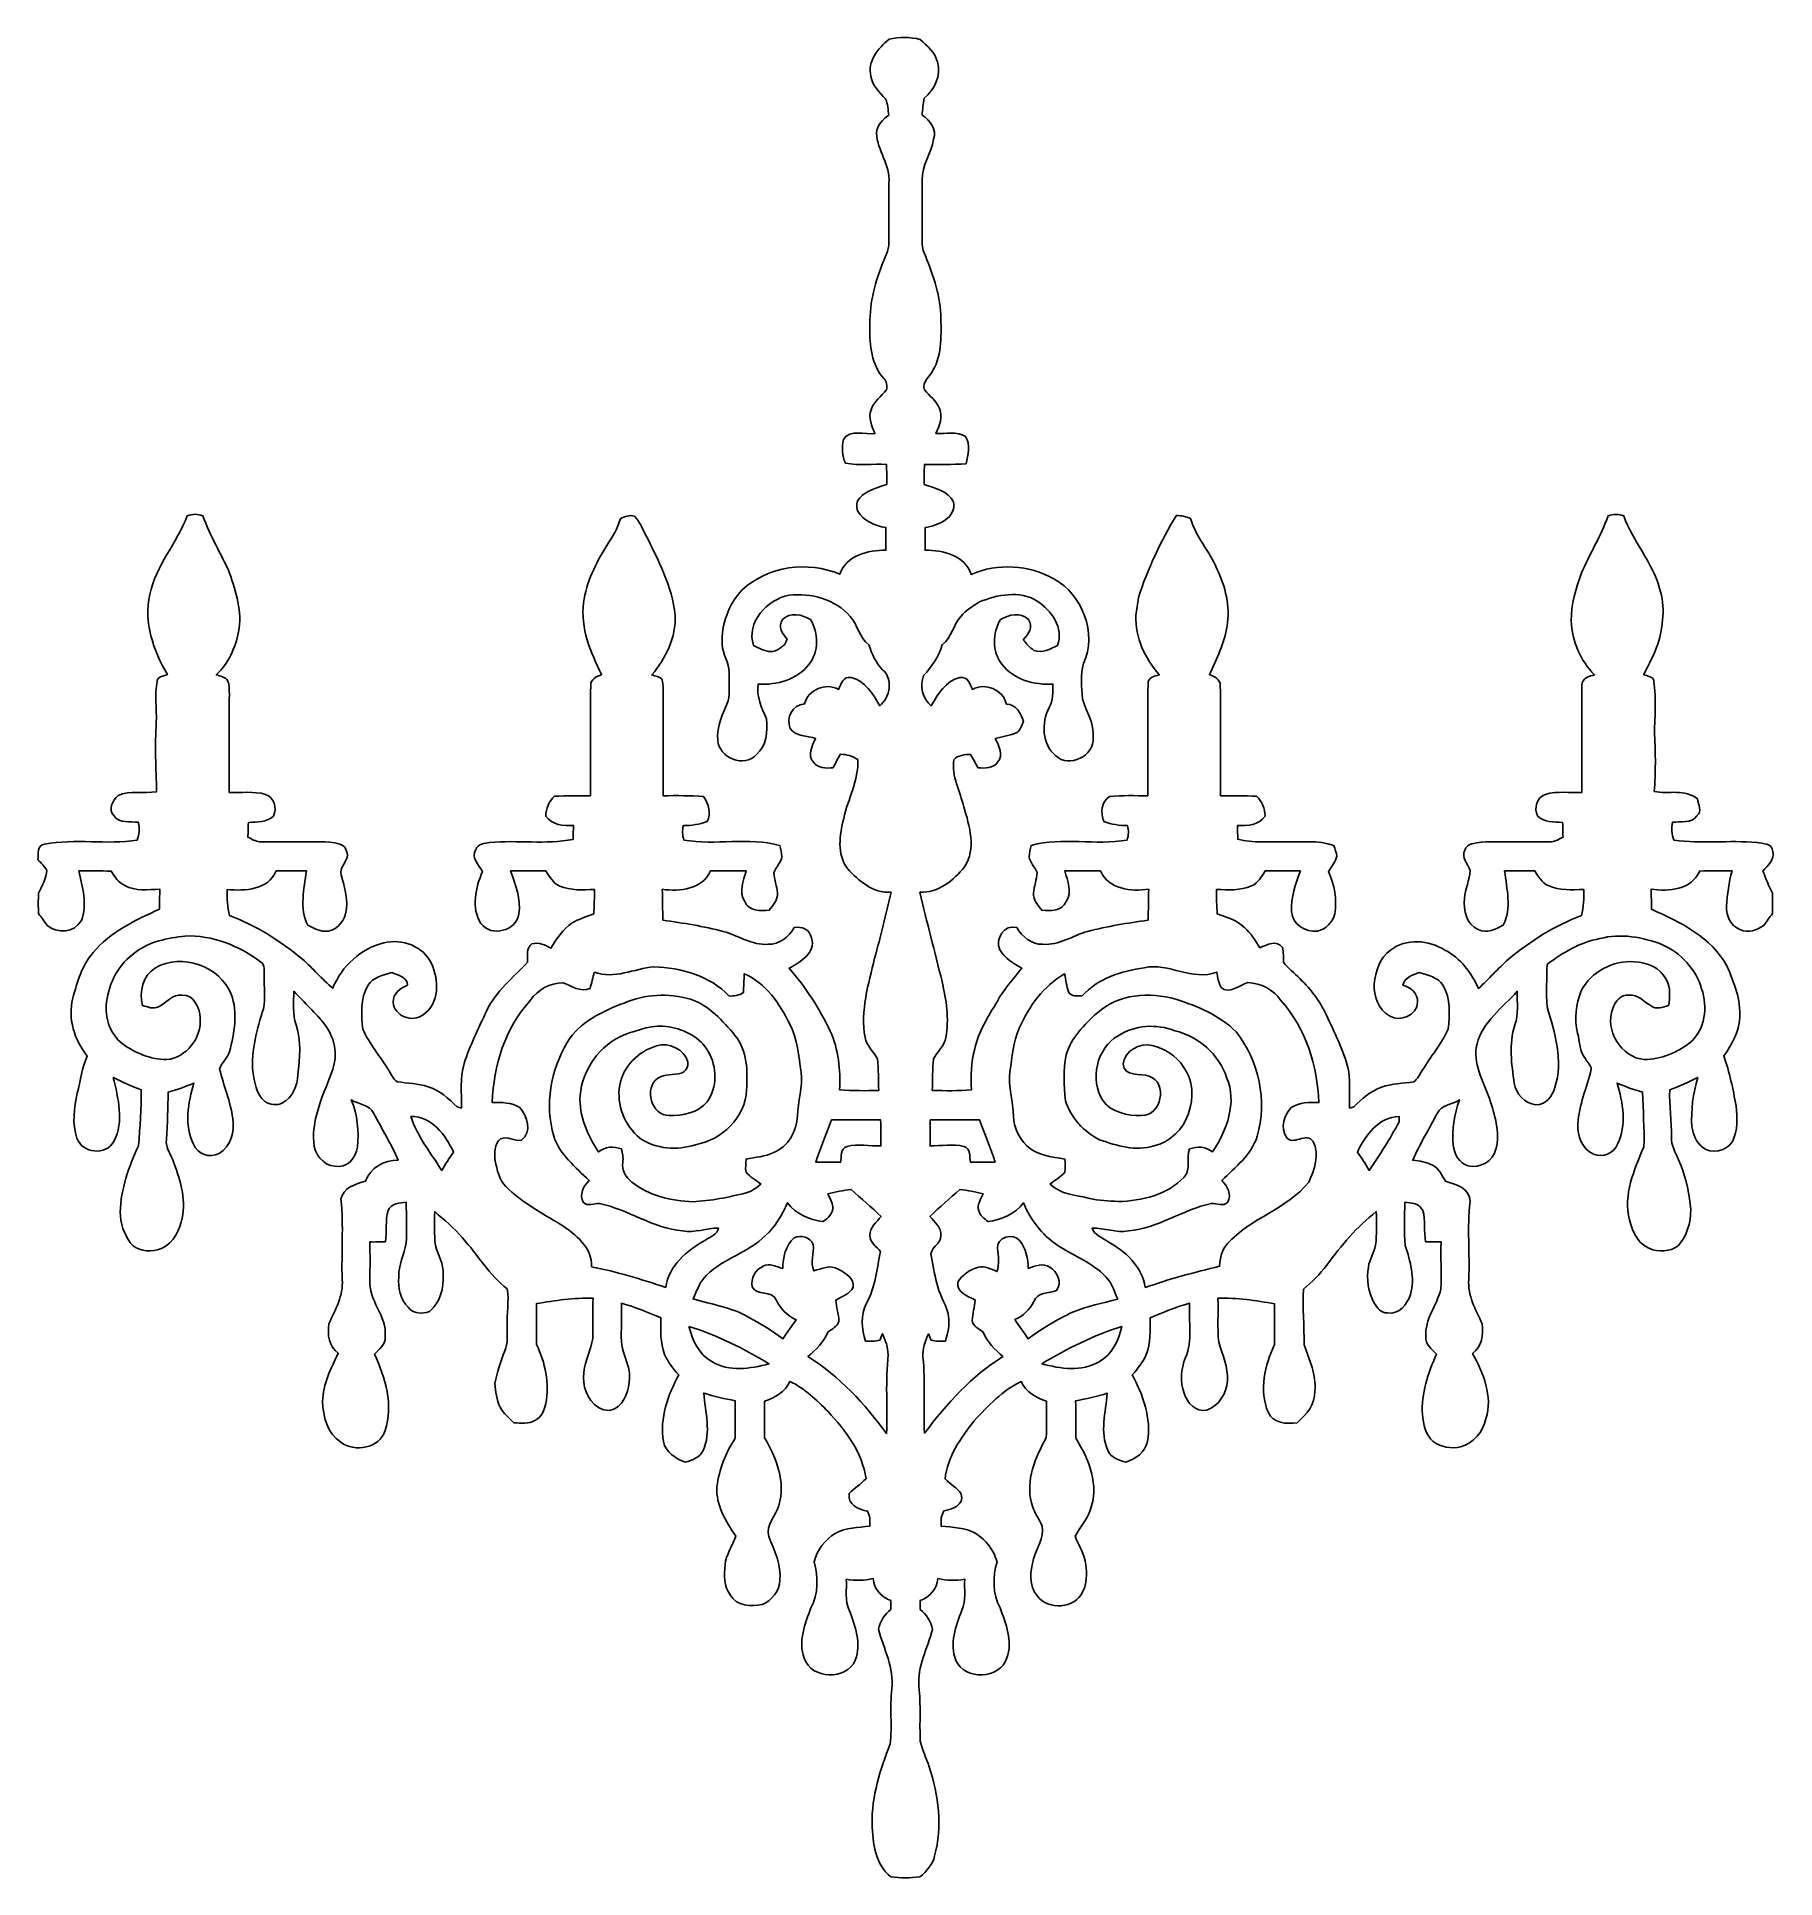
# Model space of a CAD drawing. Header units: centimetres. Extents: x -11.8 to 11.8, y -12.5 to 12.5.
import ezdxf

# ---------------------------------------------------------------- set-up
doc = ezdxf.new("R2010")
doc.units = ezdxf.units.CM
doc.header["$MEASUREMENT"] = 0
doc.layers.add('Camada 1', color=7, linetype='Continuous')

msp = doc.modelspace()

# ---------------------------------------------------------------- linework, layer by layer
at = {"layer": 'Camada 1', "color": 156}
for points, knots in [([(-0.22401, 12.49856), (-0.08325, 12.53031), (0.06068, 12.53243), (0.20109, 12.49644), (0.20109, 12.49644), (0.29457, 12.40895), (0.40252, 12.32182), (0.4332, 12.19094), (0.4332, 12.19094), (0.49564, 12.0075), (0.39299, 11.81417), (0.25364, 11.6967), (0.25364, 11.6967), (0.23988, 11.62084), (0.23142, 11.54394), (0.22718, 11.46668), (0.22718, 11.46668), (0.33513, 11.39825), (0.42721, 11.2723), (0.38311, 11.13931), (0.38311, 11.13931), (0.35065, 10.94846), (0.21943, 10.783), (0.22613, 10.58509), (0.22613, 10.58509), (0.22647, 10.3258), (0.22718, 10.06686), (0.22647, 9.80792), (0.22647, 9.80792), (0.22789, 9.73913), (0.22153, 9.66716), (0.24977, 9.60261), (0.24977, 9.60261), (0.36547, 9.33167), (0.46248, 9.04662), (0.48083, 8.75065), (0.48083, 8.75065), (0.48331, 8.49595), (0.50587, 8.22078), (0.37217, 7.99147), (0.37217, 7.99147), (0.32737, 7.90645), (0.22153, 7.83872), (0.25858, 7.72971), (0.25858, 7.72971), (0.32666, 7.64611), (0.42121, 7.58084), (0.46073, 7.47642), (0.46073, 7.47642), (0.51293, 7.36316), (0.46214, 7.24005), (0.41346, 7.13563), (0.41346, 7.13563), (0.54609, 7.1247), (0.70131, 7.17656), (0.81704, 7.09295), (0.81704, 7.09295), (0.89252, 6.98641), (0.84807, 6.84281), (0.82373, 6.72499), (0.82373, 6.72499), (0.635, 6.70947), (0.44591, 6.71829), (0.25681, 6.71405), (0.25681, 6.71405), (0.25576, 6.6234), (0.25541, 6.53274), (0.25471, 6.44207), (0.25471, 6.44207), (0.39863, 6.39127), (0.58349, 6.35599), (0.65439, 6.20501), (0.65439, 6.20501), (0.69849, 5.99193), (0.43956, 5.88256), (0.26811, 5.85752), (0.26811, 5.85752), (0.26811, 5.75415), (0.26811, 5.65114), (0.26599, 5.54777), (0.26599, 5.54777), (0.5094, 5.5513), (0.8068, 5.47722), (0.89393, 5.21899), (0.89393, 5.21899), (1.25236, 5.37632), (1.67957, 5.34882), (2.01999, 5.1583), (2.01999, 5.1583), (2.4077, 4.94524), (2.61196, 4.41607), (2.42005, 4.00826), (2.42005, 4.00826), (2.3809, 3.85127), (2.39747, 3.6844), (2.40665, 3.52424), (2.40665, 3.52424), (2.46097, 3.35068), (2.56857, 3.18769), (2.55447, 2.99826), (2.55447, 2.99826), (2.57104, 2.75271), (2.22637, 2.57527), (2.0454, 2.75096), (2.0454, 2.75096), (1.85349, 2.90759), (1.84679, 3.19829), (1.95333, 3.40571), (1.95333, 3.40571), (2.01048, 3.50378), (2.00483, 3.61809), (2.00589, 3.72745), (2.00589, 3.72745), (1.75048, 3.7084), (1.47179, 3.78848), (1.30951, 3.99661), (1.30951, 3.99661), (1.17792, 4.17018), (1.18075, 4.41959), (1.2908, 4.6034), (1.2908, 4.6034), (1.40511, 4.67147), (1.56845, 4.71204), (1.67181, 4.60304), (1.67181, 4.60304), (1.7459, 4.50708), (1.66828, 4.40195), (1.60126, 4.33034), (1.60126, 4.33034), (1.64499, 4.27777), (1.68839, 4.22168), (1.74766, 4.18535), (1.74766, 4.18535), (1.85914, 4.13843), (1.9699, 4.20404), (2.06728, 4.25343), (2.06728, 4.25343), (2.15971, 4.49226), (1.98084, 4.72863), (1.79105, 4.85634), (1.79105, 4.85634), (1.55187, 5.0052), (1.25165, 4.94205), (1.00576, 4.8447), (1.00576, 4.8447), (0.91405, 4.78788), (0.81986, 4.73109), (0.7514, 4.64572), (0.7514, 4.64572), (0.64664, 4.53036), (0.63041, 4.35645), (0.49954, 4.26225), (0.49954, 4.26225), (0.45225, 4.10209), (0.36089, 3.96346), (0.24694, 3.84315), (0.24694, 3.84315), (0.18625, 3.7017), (0.23354, 3.53201), (0.3496, 3.43146), (0.3496, 3.43146), (0.44202, 3.58846), (0.54715, 3.77684), (0.74117, 3.81565), (0.74117, 3.81565), (0.84596, 3.8354), (0.87806, 3.7285), (0.91015, 3.65407), (0.91015, 3.65407), (1.08832, 3.74967), (1.32362, 3.65512), (1.3723, 3.45475), (1.3723, 3.45475), (1.50636, 3.45015), (1.57302, 3.32916), (1.60443, 3.21522), (1.60443, 3.21522), (1.57938, 3.16406), (1.56279, 3.10549), (1.51835, 3.06704), (1.51835, 3.06704), (1.4238, 3.02612), (1.32079, 3.01096), (1.22202, 2.9845), (1.22202, 2.9845), (1.27034, 2.88642), (1.33984, 2.76189), (1.25201, 2.66381), (1.25201, 2.66381), (1.19345, 2.57457), (1.0795, 2.58056), (0.98602, 2.58762), (0.98602, 2.58762), (0.95355, 2.64936), (0.92039, 2.71039), (0.88652, 2.77071), (0.88652, 2.77071), (0.80503, 2.76542), (0.71225, 2.76401), (0.6558, 2.69521), (0.6558, 2.69521), (0.62583, 2.47156), (0.74153, 2.26659), (0.79409, 2.05527), (0.79409, 2.05527), (0.86995, 1.79563), (0.96485, 1.48695), (0.80468, 1.23966), (0.80468, 1.23966), (0.65475, 1.05833), (0.44767, 0.88159), (0.19685, 0.895), (0.19685, 0.895), (0.28928, 0.48789), (0.39899, 0.08502), (0.49742, -0.32066), (0.49742, -0.32066), (0.55562, -0.56868), (0.59443, -0.82656), (0.55068, -1.08055), (0.55068, -1.08055), (0.52846, -1.19591), (0.43532, -1.27387), (0.37889, -1.37125), (0.37889, -1.37125), (0.36547, -1.51518), (0.36971, -1.66017), (0.36371, -1.80445), (0.36371, -1.80445), (0.54151, -1.8041), (0.71931, -1.8101), (0.89641, -1.79317), (0.89641, -1.79317), (0.88723, -1.60619), (0.89464, -1.41746), (0.94121, -1.23542), (0.94121, -1.23542), (0.99413, -0.99835), (1.12888, -0.79233), (1.24989, -0.58561), (1.24989, -0.58561), (1.34055, -0.42262), (1.4679, -0.28504), (1.58326, -0.1404), (1.58326, -0.1404), (1.46967, -0.07513), (1.34937, -0.00387), (1.28164, 0.11253), (1.28164, 0.11253), (1.21884, 0.26141), (1.3395, 0.46426), (1.51341, 0.41346), (1.51341, 0.41346), (1.5882, 0.29033), (1.7145, 0.17992), (1.86689, 0.18591), (1.86689, 0.18591), (2.08633, 0.1711), (2.274, 0.30268), (2.47685, 0.3623), (2.47685, 0.3623), (2.74742, 0.43144), (3.02365, 0.47483), (3.29988, 0.5154), (3.29988, 0.5154), (3.30624, 0.6551), (3.30412, 0.79516), (3.3087, 0.93486), (3.3087, 0.93486), (3.06882, 0.90275), (2.7626, 0.93132), (2.65253, 1.18497), (2.65253, 1.18497), (2.49025, 1.18497), (2.32833, 1.18497), (2.16605, 1.18426), (2.16605, 1.18426), (2.20627, 1.05021), (2.27153, 0.89853), (2.18617, 0.76729), (2.18617, 0.76729), (2.12972, 0.63816), (1.97379, 0.63816), (1.85454, 0.64876), (1.85454, 0.64876), (1.80445, 0.71931), (1.73531, 0.7888), (1.7413, 0.88194), (1.7413, 0.88194), (1.74695, 0.9772), (1.78788, 1.0668), (1.78929, 1.1624), (1.78929, 1.1624), (1.76247, 1.23859), (1.69403, 1.2954), (1.68027, 1.37688), (1.68027, 1.37688), (1.68451, 1.4298), (1.69898, 1.48096), (1.71062, 1.53246), (1.71062, 1.53246), (2.13606, 1.64535), (2.58409, 1.5307), (3.01519, 1.60372), (3.01519, 1.60372), (3.0353, 1.66899), (3.03954, 1.73637), (3.02083, 1.80233), (3.02083, 1.80233), (2.91076, 1.79987), (2.80282, 1.81926), (2.69945, 1.8549), (2.69945, 1.8549), (2.64936, 1.96885), (2.65818, 2.12936), (2.77636, 2.19569), (2.77636, 2.19569), (2.94852, 2.21684), (3.12278, 2.20591), (3.29635, 2.20732), (3.29635, 2.20732), (3.29776, 2.71322), (3.2907, 3.2198), (3.29952, 3.72568), (3.29952, 3.72568), (3.2886, 3.81494), (3.38596, 3.83433), (3.45227, 3.85056), (3.45227, 3.85056), (3.26284, 4.07599), (3.1182, 4.35785), (3.13513, 4.65949), (3.13513, 4.65949), (3.1443, 4.74062), (3.15806, 4.82141), (3.16759, 4.90254), (3.16759, 4.90254), (3.29423, 5.29412), (3.4731, 5.66949), (3.68477, 6.02192), (3.68477, 6.02192), (3.75108, 6.01732), (3.81776, 6.00709), (3.87843, 5.97746), (3.87843, 5.97746), (3.95005, 5.72698), (4.13843, 5.53402), (4.23721, 5.29554), (4.23721, 5.29554), (4.35222, 5.05388), (4.41854, 4.7833), (4.37444, 4.5152), (4.37444, 4.5152), (4.33599, 4.28237), (4.2365, 4.06646), (4.13385, 3.85585), (4.13385, 3.85585), (4.20051, 3.8301), (4.28412, 3.79306), (4.28166, 3.70769), (4.28166, 3.70769), (4.29224, 3.20781), (4.28237, 2.70756), (4.28659, 2.20768), (4.28659, 2.20768), (4.44958, 2.2098), (4.61291, 2.20732), (4.77626, 2.20098), (4.77626, 2.20098), (4.85069, 2.12794), (4.89232, 2.0327), (4.89267, 1.92758), (4.89267, 1.92758), (4.80659, 1.8041), (4.6542, 1.79634), (4.51767, 1.80269), (4.51767, 1.80269), (4.51767, 1.74025), (4.51838, 1.67745), (4.52013, 1.61466), (4.52013, 1.61466), (4.72651, 1.56069), (4.9403, 1.58679), (5.15055, 1.58009), (5.15055, 1.58009), (5.37739, 1.57373), (5.61057, 1.60867), (5.82894, 1.52929), (5.82894, 1.52929), (5.8427, 1.48166), (5.86246, 1.4351), (5.87021, 1.38535), (5.87021, 1.38535), (5.84904, 1.30844), (5.79542, 1.24566), (5.75556, 1.17756), (5.75556, 1.17756), (5.83388, 0.99694), (5.87375, 0.79691), (5.83881, 0.60113), (5.83881, 0.60113), (5.81094, 0.4886), (5.7224, 0.38629), (5.60492, 0.36617), (5.60492, 0.36617), (5.44264, 0.345), (5.26308, 0.45826), (5.25144, 0.63112), (5.25144, 0.63112), (5.2451, 0.82125), (5.3026, 1.00894), (5.3735, 1.18392), (5.3735, 1.18392), (5.21334, 1.18533), (5.05354, 1.18497), (4.89408, 1.18497), (4.89408, 1.18497), (4.84187, 1.10878), (4.79531, 1.01706), (4.70534, 0.98036), (4.70534, 0.98036), (4.55648, 0.91334), (4.39067, 0.92745), (4.23226, 0.9338), (4.23226, 0.9338), (4.23121, 0.82232), (4.23262, 0.71084), (4.24039, 0.59937), (4.24039, 0.59937), (4.36986, 0.55104), (4.51238, 0.51469), (4.61256, 0.4131), (4.61256, 0.4131), (4.69723, 0.33443), (4.7625, 0.23777), (4.8207, 0.13864), (4.8207, 0.13864), (4.91384, 0.17744), (5.05459, 0.25223), (5.12903, 0.14323), (5.12903, 0.14323), (5.14561, 0.07796), (5.14032, 0.00987), (5.14066, -0.05679), (5.14066, -0.05679), (5.2077, -0.13828), (5.28742, -0.20778), (5.36434, -0.27975), (5.36434, -0.27975), (5.52484, -0.4311), (5.65467, -0.61489), (5.74428, -0.81667), (5.74428, -0.81667), (5.85364, -1.05621), (5.97782, -1.29329), (6.03179, -1.55327), (6.03179, -1.55327), (6.05155, -1.7152), (6.03603, -1.87924), (6.04061, -2.04223), (6.04061, -2.04223), (6.05579, -2.03799), (6.08612, -2.03022), (6.10129, -2.02635), (6.10129, -2.02635), (6.20642, -1.91276), (6.32953, -1.81186), (6.47593, -1.75718), (6.47593, -1.75718), (6.61704, -1.70992), (6.76768, -1.70497), (6.91409, -1.68521), (6.91409, -1.68521), (6.96665, -1.64782), (6.99206, -1.58362), (7.02909, -1.53246), (7.02909, -1.53246), (7.14128, -1.34055), (7.29368, -1.17157), (7.38433, -0.96767), (7.38433, -0.96767), (7.40021, -0.76975), (7.42314, -0.55068), (7.31307, -0.37358), (7.31307, -0.37358), (7.24393, -0.26), (7.1053, -0.23106), (6.98675, -0.19826), (6.98675, -0.19826), (6.89892, -0.23354), (6.7885, -0.26212), (6.76627, -0.369), (6.76627, -0.369), (6.8728, -0.39722), (6.97335, -0.4819), (6.96736, -0.60147), (6.96736, -0.60147), (6.95819, -0.77927), (6.72923, -0.88053), (6.58529, -0.78563), (6.58529, -0.78563), (6.42937, -0.7045), (6.3701, -0.51611), (6.37645, -0.35102), (6.37645, -0.35102), (6.3955, -0.18062), (6.4523, 0.00105), (6.59694, 0.10653), (6.59694, 0.10653), (6.81073, 0.27128), (7.11658, 0.24589), (7.33743, 0.10759), (7.33743, 0.10759), (7.55297, -0.00034), (7.69691, -0.20319), (7.79604, -0.41697), (7.79604, -0.41697), (7.93362, -0.28539), (8.06062, -0.14286), (8.20278, -0.01622), (8.20278, -0.01622), (8.50159, 0.22965), (8.83214, 0.44202), (9.19656, 0.57643), (9.19656, 0.57643), (9.22972, 0.69215), (9.22689, 0.81314), (9.22689, 0.93239), (9.22689, 0.93239), (9.06497, 0.9285), (8.89423, 0.91227), (8.7443, 0.98602), (8.7443, 0.98602), (8.65716, 1.0234), (8.60707, 1.10771), (8.56014, 1.18463), (8.56014, 1.18463), (8.42327, 1.18497), (8.28674, 1.18533), (8.15021, 1.18426), (8.15021, 1.18426), (8.18056, 0.94156), (8.24793, 0.67592), (8.13187, 0.44626), (8.13187, 0.44626), (8.02852, 0.39404), (7.90751, 0.32631), (7.79215, 0.38629), (7.79215, 0.38629), (7.62987, 0.45402), (7.58613, 0.65088), (7.60482, 0.80926), (7.60482, 0.80926), (7.61259, 0.9398), (7.67537, 1.06079), (7.68139, 1.19097), (7.68139, 1.19097), (7.65033, 1.27952), (7.55755, 1.3663), (7.60764, 1.46543), (7.60764, 1.46543), (7.63551, 1.56386), (7.75229, 1.55928), (7.83449, 1.57656), (7.83449, 1.57656), (8.15162, 1.58891), (8.46983, 1.57444), (8.78733, 1.58255), (8.78733, 1.58255), (8.84519, 1.58433), (8.89423, 1.61995), (8.94537, 1.64394), (8.94537, 1.64394), (8.94362, 1.71062), (8.94184, 1.77694), (8.93938, 1.84291), (8.93938, 1.84291), (8.82227, 1.85384), (8.6868, 1.84431), (8.59613, 1.93216), (8.59613, 1.93216), (8.54745, 2.03941), (8.5866, 2.18756), (8.7062, 2.22637), (8.7062, 2.22637), (8.866, 2.274), (9.03498, 2.24401), (9.19938, 2.25354), (9.19938, 2.25354), (9.20184, 2.73931), (9.1948, 3.22545), (9.20221, 3.71086), (9.20221, 3.71086), (9.20396, 3.80434), (9.29993, 3.83575), (9.37506, 3.85268), (9.37506, 3.85268), (9.17751, 4.04283), (9.07167, 4.31446), (9.0565, 4.5854), (9.0565, 4.5854), (9.05298, 4.81047), (9.12424, 5.02849), (9.19551, 5.23909), (9.19551, 5.23909), (9.30875, 5.50121), (9.46326, 5.74392), (9.55815, 6.01451), (9.55815, 6.01451), (9.628, 6.04237), (9.70068, 6.04307), (9.77123, 6.01379), (9.77123, 6.01379), (9.89787, 5.66844), (10.15858, 5.38551), (10.25913, 5.02813), (10.25913, 5.02813), (10.33744, 4.78084), (10.30817, 4.51379), (10.23549, 4.26861), (10.23549, 4.26861), (10.1801, 4.1275), (10.11519, 3.99062), (10.04217, 3.85762), (10.04217, 3.85762), (10.08698, 3.82975), (10.17551, 3.8354), (10.1808, 3.7659), (10.1808, 3.7659), (10.21574, 3.52354), (10.19104, 3.27871), (10.19033, 3.03494), (10.19033, 3.03494), (10.20375, 2.77812), (10.20692, 2.52024), (10.18611, 2.26377), (10.18611, 2.26377), (10.38048, 2.22885), (10.60908, 2.30399), (10.77312, 2.16322), (10.77312, 2.16322), (10.78442, 2.08704), (10.84297, 1.99319), (10.76607, 1.93286), (10.76607, 1.93286), (10.68916, 1.82703), (10.54522, 1.85949), (10.43233, 1.84572), (10.43233, 1.84572), (10.42, 1.76459), (10.42212, 1.68168), (10.45279, 1.60479), (10.45279, 1.60479), (10.8264, 1.54834), (11.20705, 1.60443), (11.58275, 1.57232), (11.58275, 1.57232), (11.66071, 1.55222), (11.79829, 1.56386), (11.79865, 1.45026), (11.79865, 1.45026), (11.83111, 1.33456), (11.72774, 1.26152), (11.66529, 1.18215), (11.66529, 1.18215), (11.70693, 1.08126), (11.7415, 0.97649), (11.79512, 0.88053), (11.79512, 0.88053), (11.79795, 0.78809), (11.79759, 0.69568), (11.79442, 0.60325), (11.79442, 0.60325), (11.75349, 0.5535), (11.71504, 0.50129), (11.68047, 0.44696), (11.68047, 0.44696), (11.58592, 0.38276), (11.46281, 0.32914), (11.35167, 0.387), (11.35167, 0.387), (11.22539, 0.43673), (11.16434, 0.57467), (11.17035, 0.70414), (11.17035, 0.70414), (11.1774, 0.86642), (11.2014, 1.0287), (11.24549, 1.18533), (11.24549, 1.18533), (11.09839, 1.18463), (10.95128, 1.18674), (10.80416, 1.18215), (10.80416, 1.18215), (10.69233, 0.92674), (10.38436, 0.90275), (10.14377, 0.93627), (10.14377, 0.93627), (10.14659, 0.84561), (10.14764, 0.75459), (10.14906, 0.66357), (10.14906, 0.66357), (10.54135, 0.48789), (10.9661, 0.28187), (11.1774, -0.1143), (11.1774, -0.1143), (11.27018, -0.33513), (11.36685, -0.56832), (11.3485, -0.8135), (11.3485, -0.8135), (11.34145, -1.00682), (11.24126, -1.17897), (11.1326, -1.33314), (11.1326, -1.33314), (11.21092, -1.55292), (11.25784, -1.78364), (11.29911, -2.01295), (11.29911, -2.01295), (11.31639, -2.17311), (11.32769, -2.34772), (11.24937, -2.49485), (11.24937, -2.49485), (11.1707, -2.62748), (10.9615, -2.67475), (10.84085, -2.57281), (10.84085, -2.57281), (10.75443, -2.50789), (10.71667, -2.39923), (10.69939, -2.29658), (10.69939, -2.29658), (10.68069, -2.07044), (10.71667, -1.84221), (10.7777, -1.62489), (10.7777, -1.62489), (10.65318, -1.68697), (10.52688, -1.74625), (10.39671, -1.79528), (10.39671, -1.79528), (10.38895, -2.00978), (10.42034, -2.22284), (10.42105, -2.43733), (10.42105, -2.43733), (10.41293, -2.55023), (10.47537, -2.64724), (10.51665, -2.74742), (10.51665, -2.74742), (10.60343, -2.93722), (10.6493, -3.14325), (10.67611, -3.34926), (10.67611, -3.34926), (10.70222, -3.53377), (10.65072, -3.72356), (10.54522, -3.87561), (10.54522, -3.87561), (10.4581, -3.99167), (10.29652, -3.99803), (10.16669, -3.97016), (10.16669, -3.97016), (9.98573, -3.91865), (9.88484, -3.73591), (9.84885, -3.56305), (9.84885, -3.56305), (9.75995, -3.22014), (9.91693, -2.88113), (10.04252, -2.56928), (10.04252, -2.56928), (10.05945, -2.32127), (10.02911, -2.07222), (10.02841, -1.8235), (10.02841, -1.8235), (9.90847, -1.79351), (9.79275, -1.75083), (9.68021, -1.7011), (9.68021, -1.7011), (9.761, -1.96814), (9.81287, -2.27224), (9.68728, -2.534), (9.68728, -2.534), (9.63507, -2.65324), (9.48265, -2.72732), (9.36059, -2.66841), (9.36059, -2.66841), (9.20184, -2.60208), (9.14011, -2.41935), (9.1461, -2.25918), (9.1461, -2.25918), (9.15846, -2.00096), (9.27169, -1.76247), (9.32956, -1.51341), (9.32956, -1.51341), (9.32673, -1.45696), (9.27452, -1.41922), (9.24877, -1.3723), (9.24877, -1.3723), (9.16834, -1.27246), (9.17397, -1.13875), (9.144, -1.02059), (9.144, -1.02059), (9.09425, -0.83007), (9.12529, -0.6283), (9.19056, -0.44591), (9.19056, -0.44591), (9.32814, -0.18873), (9.62447, -0.02821), (9.91481, -0.05115), (9.91481, -0.05115), (10.08698, -0.05785), (10.27606, -0.13229), (10.3512, -0.2988), (10.3512, -0.2988), (10.41082, -0.40569), (10.39917, -0.53092), (10.38153, -0.64735), (10.38153, -0.64735), (10.30427, -0.66498), (10.21396, -0.70872), (10.1427, -0.65263), (10.1427, -0.65263), (10.045, -0.59901), (9.96526, -0.49001), (9.84215, -0.50482), (9.84215, -0.50482), (9.72996, -0.49176), (9.65482, -0.59124), (9.62166, -0.68545), (9.62166, -0.68545), (9.50911, -0.9846), (9.73384, -1.35149), (10.0524, -1.38324), (10.0524, -1.38324), (10.27747, -1.379), (10.49655, -1.28834), (10.67293, -1.15076), (10.67293, -1.15076), (10.88036, -0.97437), (10.9174, -0.6664), (10.82993, -0.4198), (10.82993, -0.4198), (10.75231, -0.15309), (10.55193, 0.0702), (10.29757, 0.18062), (10.29757, 0.18062), (10.02875, 0.28645), (9.72889, 0.33901), (9.44527, 0.26387), (9.44527, 0.26387), (9.17892, 0.21449), (8.94184, 0.07231), (8.72737, -0.08714), (8.72737, -0.08714), (8.72525, -0.27939), (8.71361, -0.47237), (8.72808, -0.66428), (8.72808, -0.66428), (8.83179, -1.01564), (8.95526, -1.39734), (8.83284, -1.76106), (8.83284, -1.76106), (8.80215, -1.88136), (8.70937, -1.99884), (8.57425, -1.99707), (8.57425, -1.99707), (8.42751, -1.98191), (8.30192, -1.84925), (8.2818, -1.70497), (8.2818, -1.70497), (8.24476, -1.44285), (8.20737, -1.1691), (8.28957, -0.91122), (8.28957, -0.91122), (8.34248, -0.76412), (8.32026, -0.60607), (8.32131, -0.45332), (8.32131, -0.45332), (8.12375, -0.67663), (7.85459, -0.8643), (7.77487, -1.16662), (7.77487, -1.16662), (7.70748, -1.43121), (7.86341, -1.67181), (7.94349, -1.91347), (7.94349, -1.91347), (8.01652, -2.13218), (8.0913, -2.36855), (8.0331, -2.59927), (8.0331, -2.59927), (7.99324, -2.76083), (7.81614, -2.86914), (7.65493, -2.82716), (7.65493, -2.82716), (7.52968, -2.79576), (7.46478, -2.66488), (7.45277, -2.54599), (7.45277, -2.54599), (7.43479, -2.3382), (7.46054, -2.12514), (7.5385, -1.93111), (7.5385, -1.93111), (7.43761, -1.99248), (7.29014, -1.99636), (7.23299, -2.11384), (7.23299, -2.11384), (7.12364, -2.32692), (6.99557, -2.53083), (6.90174, -2.75201), (6.90174, -2.75201), (6.99311, -2.76189), (7.08659, -2.77495), (7.1695, -2.81834), (7.1695, -2.81834), (7.2584, -2.85925), (7.29543, -2.95804), (7.34413, -3.03671), (7.34413, -3.03671), (7.481, -3.07445), (7.69055, -3.13972), (7.68032, -3.3147), (7.68032, -3.3147), (7.63939, -3.66642), (7.67679, -4.02096), (7.66375, -4.37409), (7.66375, -4.37409), (7.64151, -4.59176), (7.76111, -4.78508), (7.84365, -4.97769), (7.84365, -4.97769), (7.86799, -5.12692), (7.84153, -5.28319), (7.71455, -5.37951), (7.71455, -5.37951), (7.85777, -5.64761), (7.99499, -5.96194), (7.89552, -6.2685), (7.89552, -6.2685), (7.86129, -6.44701), (7.72476, -6.5987), (7.55156, -6.65268), (7.55156, -6.65268), (7.42421, -6.67948), (7.28345, -6.6548), (7.1769, -6.57965), (7.1769, -6.57965), (7.0739, -6.48723), (7.04566, -6.34293), (7.03367, -6.21135), (7.03367, -6.21135), (7.0118, -5.92454), (7.11022, -5.64868), (7.22277, -5.38973), (7.22277, -5.38973), (7.15926, -5.32165), (7.06754, -5.25533), (7.07918, -5.1502), (7.07918, -5.1502), (7.06084, -4.91348), (7.22911, -4.72298), (7.28415, -4.50391), (7.28415, -4.50391), (7.29085, -4.29048), (7.27991, -4.0767), (7.28661, -3.86326), (7.28661, -3.86326), (7.21642, -3.86467), (7.14621, -3.86362), (7.07636, -3.86045), (7.07636, -3.86045), (7.04566, -3.71968), (7.08342, -3.57152), (7.0365, -3.43322), (7.0365, -3.43322), (6.99311, -3.33869), (6.88199, -3.32705), (6.79097, -3.32387), (6.79097, -3.32387), (6.79379, -3.51966), (6.77827, -3.71722), (6.79767, -3.9123), (6.79767, -3.9123), (6.87, -4.12433), (6.93067, -4.35327), (6.87175, -4.57624), (6.87175, -4.57624), (6.82659, -4.70746), (6.71476, -4.85705), (6.55742, -4.82811), (6.55742, -4.82811), (6.47312, -4.83234), (6.4149, -4.75967), (6.37645, -4.69477), (6.37645, -4.69477), (6.28931, -4.548), (6.27379, -4.37056), (6.29673, -4.20475), (6.29673, -4.20475), (6.31472, -4.10138), (6.36798, -4.00931), (6.3955, -3.90913), (6.3955, -3.90913), (6.41419, -3.75708), (6.40644, -3.60327), (6.40467, -3.45052), (6.40467, -3.45052), (6.14079, -3.65407), (5.92878, -3.9123), (5.72981, -4.17795), (5.72981, -4.17795), (5.64091, -4.30072), (5.53154, -4.40619), (5.41619, -4.50391), (5.41619, -4.50391), (5.3982, -4.7565), (5.4243, -5.01015), (5.425, -5.26308), (5.425, -5.26308), (5.49205, -5.46734), (5.59399, -5.66949), (5.56789, -5.89138), (5.56789, -5.89138), (5.57635, -6.0706), (5.45606, -6.21383), (5.3287, -6.32319), (5.3287, -6.32319), (5.18653, -6.34259), (4.99816, -6.33448), (4.9343, -6.18031), (4.9343, -6.18031), (4.80871, -5.88256), (4.88914, -5.53966), (5.01931, -5.25709), (5.01931, -5.25709), (5.02108, -5.07293), (5.0186, -4.88879), (5.02179, -4.705), (5.02179, -4.705), (4.76708, -4.65983), (4.50956, -4.62173), (4.25026, -4.62845), (4.25026, -4.62845), (4.26084, -4.8274), (4.23757, -5.02849), (4.26332, -5.22676), (4.26332, -5.22676), (4.312, -5.39925), (4.39032, -5.57001), (4.37938, -5.7538), (4.37938, -5.7538), (4.36597, -5.92208), (4.26507, -6.09706), (4.09716, -6.15068), (4.09716, -6.15068), (3.95005, -6.18208), (3.82869, -6.05225), (3.79165, -5.92208), (3.79165, -5.92208), (3.72745, -5.76509), (3.7525, -5.59152), (3.80753, -5.43665), (3.80753, -5.43665), (3.91159, -5.20417), (3.8488, -4.94383), (3.86432, -4.6983), (3.86432, -4.6983), (3.67841, -4.74486), (3.50448, -4.82528), (3.32739, -4.89691), (3.32739, -4.89691), (3.33021, -5.06341), (3.33798, -5.23628), (3.27589, -5.39433), (3.27589, -5.39433), (3.23391, -5.49909), (3.15982, -5.58587), (3.08539, -5.66914), (3.08539, -5.66914), (3.22932, -5.94747), (3.34926, -6.2618), (3.2914, -6.58001), (3.2914, -6.58001), (3.26178, -6.72747), (3.12632, -6.81177), (2.99578, -6.86047), (2.99578, -6.86047), (2.90125, -6.8319), (2.79435, -6.79944), (2.75412, -6.69924), (2.75412, -6.69924), (2.63701, -6.45159), (2.72696, -6.17855), (2.7453, -5.92101), (2.7453, -5.92101), (2.60385, -5.9637), (2.46027, -5.99863), (2.31493, -6.02333), (2.31493, -6.02333), (2.31563, -6.19371), (2.31563, -6.36447), (2.31527, -6.53486), (2.31527, -6.53486), (2.50084, -6.81672), (2.64159, -7.18255), (2.51071, -7.51451), (2.51071, -7.51451), (2.47227, -7.64645), (2.36889, -7.74347), (2.31034, -7.86482), (2.31034, -7.86482), (2.35055, -7.99747), (2.44122, -8.11318), (2.45497, -8.25429), (2.45497, -8.25429), (2.46379, -8.37812), (2.47473, -8.51288), (2.41017, -8.62507), (2.41017, -8.62507), (2.30611, -8.8526), (1.94098, -8.87764), (1.79492, -8.68045), (1.79492, -8.68045), (1.67428, -8.54321), (1.6965, -8.33861), (1.74271, -8.17562), (1.74271, -8.17562), (1.7787, -8.02569), (1.8923, -7.89094), (1.86019, -7.72936), (1.86019, -7.72936), (1.81468, -7.62282), (1.73848, -7.52934), (1.7145, -7.41362), (1.7145, -7.41362), (1.63264, -7.1053), (1.76564, -6.79167), (1.91593, -6.52673), (1.91593, -6.52673), (1.91698, -6.36128), (1.91769, -6.19583), (1.91698, -6.03074), (1.91698, -6.03074), (1.77623, -5.98134), (1.63583, -5.90515), (1.57373, -5.76192), (1.57373, -5.76192), (1.31938, -5.88186), (1.12535, -6.09389), (0.93591, -6.29567), (0.93591, -6.29567), (0.75318, -6.52814), (0.56938, -6.78497), (0.53798, -7.0873), (0.53798, -7.0873), (0.60924, -7.15892), (0.7052, -7.20619), (0.75952, -7.29438), (0.75952, -7.29438), (0.80327, -7.44078), (0.63146, -7.50288), (0.51964, -7.52157), (0.51964, -7.52157), (0.50765, -7.55261), (0.49564, -7.58367), (0.48365, -7.61471), (0.48365, -7.61471), (0.48365, -7.65245), (0.48365, -7.6902), (0.48436, -7.72829), (0.48436, -7.72829), (0.64381, -7.74876), (0.81385, -7.7477), (0.95815, -7.8292), (0.95815, -7.8292), (1.09502, -7.9188), (1.2019, -8.05461), (1.24495, -8.21372), (1.24495, -8.21372), (1.18533, -8.41833), (1.18426, -8.65222), (1.28798, -8.84307), (1.28798, -8.84307), (1.36455, -9.05651), (1.46437, -9.29745), (1.379, -9.52287), (1.379, -9.52287), (1.28447, -9.81499), (0.80785, -9.83262), (0.68438, -9.55533), (0.68438, -9.55533), (0.59302, -9.33131), (0.68509, -9.08543), (0.76588, -8.87236), (0.76588, -8.87236), (0.8262, -8.73972), (0.79728, -8.59155), (0.80539, -8.45114), (0.80539, -8.45114), (0.68403, -8.47336), (0.55986, -8.47266), (0.44026, -8.44232), (0.44026, -8.44232), (0.43039, -8.58767), (0.32878, -8.69244), (0.19861, -8.74323), (0.19861, -8.74323), (0.19861, -8.77322), (0.19897, -8.83355), (0.19897, -8.86354), (0.19897, -8.86354), (0.28292, -8.93444), (0.34819, -9.02404), (0.36759, -9.13411), (0.36759, -9.13411), (0.2988, -9.39165), (0.15945, -9.63648), (0.18345, -9.91129), (0.18345, -9.91129), (0.21096, -10.15894), (0.18908, -10.40835), (0.20109, -10.65671), (0.20109, -10.65671), (0.22613, -10.77665), (0.28468, -10.88636), (0.32137, -11.00313), (0.32137, -11.00313), (0.44874, -11.39084), (0.50517, -11.817), (0.39652, -12.21563), (0.39652, -12.21563), (0.36865, -12.33382), (0.28609, -12.42447), (0.19578, -12.50102), (0.19578, -12.50102), (0.0649, -12.5162), (-0.06667, -12.51902), (-0.19755, -12.50209), (-0.19755, -12.50209), (-0.41451, -12.33204), (-0.44803, -12.03749), (-0.45332, -11.78136), (-0.45332, -11.78136), (-0.46355, -11.40319), (-0.34254, -11.03948), (-0.20742, -10.69162), (-0.20742, -10.69162), (-0.18026, -10.44397), (-0.21554, -10.19315), (-0.1852, -9.94516), (-0.1852, -9.94516), (-0.15346, -9.65941), (-0.29669, -9.40118), (-0.36795, -9.13306), (-0.36795, -9.13306), (-0.34712, -9.0237), (-0.28363, -8.93375), (-0.19897, -8.86354), (-0.19897, -8.86354), (-0.19897, -8.8332), (-0.19861, -8.77322), (-0.19861, -8.74289), (-0.19861, -8.74289), (-0.32807, -8.6928), (-0.43215, -8.58908), (-0.43885, -8.44337), (-0.43885, -8.44337), (-0.5595, -8.47124), (-0.68403, -8.47372), (-0.80539, -8.45149), (-0.80539, -8.45149), (-0.79762, -8.59189), (-0.82656, -8.74077), (-0.76517, -8.87341), (-0.76517, -8.87341), (-0.68509, -9.08507), (-0.59443, -9.32885), (-0.68297, -9.5518), (-0.68297, -9.5518), (-0.80327, -9.83192), (-1.28235, -9.81674), (-1.37829, -9.52465), (-1.37829, -9.52465), (-1.46507, -9.29815), (-1.36455, -9.05544), (-1.28693, -8.84096), (-1.28693, -8.84096), (-1.18392, -8.65046), (-1.18638, -8.41762), (-1.24459, -8.21336), (-1.24459, -8.21336), (-1.20261, -8.05356), (-1.09395, -7.91739), (-0.95637, -7.82813), (-0.95637, -7.82813), (-0.81314, -7.7477), (-0.64311, -7.74946), (-0.48401, -7.72795), (-0.48401, -7.72795), (-0.48401, -7.70042), (-0.48365, -7.64504), (-0.48365, -7.61753), (-0.48365, -7.61753), (-0.49176, -7.59459), (-0.50835, -7.54873), (-0.51647, -7.52581), (-0.51647, -7.52581), (-0.63958, -7.50359), (-0.79162, -7.43832), (-0.76729, -7.28591), (-0.76729, -7.28591), (-0.69427, -7.2143), (-0.60854, -7.1568), (-0.53728, -7.08377), (-0.53728, -7.08377), (-0.58666, -6.72782), (-0.8128, -6.42372), (-1.05409, -6.17007), (-1.05409, -6.17007), (-1.20931, -6.0138), (-1.37089, -5.85611), (-1.57232, -5.76155), (-1.57232, -5.76155), (-1.63653, -5.90408), (-1.77517, -5.9824), (-1.91698, -6.03074), (-1.91698, -6.03074), (-1.91805, -6.19583), (-1.91735, -6.36128), (-1.91593, -6.52673), (-1.91593, -6.52673), (-1.76001, -6.80084), (-1.62312, -7.13069), (-1.72402, -7.44748), (-1.72402, -7.44748), (-1.76001, -7.59354), (-1.90887, -7.70819), (-1.85737, -7.87118), (-1.85737, -7.87118), (-1.78681, -8.06202), (-1.68556, -8.25429), (-1.70956, -8.46525), (-1.70956, -8.46525), (-1.71202, -8.61094), (-1.81821, -8.74041), (-1.94909, -8.79544), (-1.94909, -8.79544), (-2.10043, -8.82826), (-2.29763, -8.81274), (-2.38619, -8.66634), (-2.38619, -8.66634), (-2.4712, -8.54779), (-2.46803, -8.39611), (-2.45533, -8.25782), (-2.45533, -8.25782), (-2.44298, -8.11459), (-2.3502, -7.99782), (-2.31034, -7.86377), (-2.31034, -7.86377), (-2.44544, -7.66409), (-2.58127, -7.44466), (-2.56611, -7.19278), (-2.56611, -7.19278), (-2.53223, -6.95854), (-2.45285, -6.72889), (-2.31563, -6.53486), (-2.31563, -6.53486), (-2.31563, -6.3641), (-2.31598, -6.19337), (-2.31493, -6.02297), (-2.31493, -6.02297), (-2.46062, -5.99863), (-2.60419, -5.9644), (-2.74496, -5.91996), (-2.74496, -5.91996), (-2.72696, -6.17855), (-2.63771, -6.4523), (-2.75449, -6.70102), (-2.75449, -6.70102), (-2.7961, -6.79944), (-2.90159, -6.83224), (-2.99544, -6.86047), (-2.99544, -6.86047), (-3.12702, -6.81177), (-3.26319, -6.72641), (-3.29211, -6.57825), (-3.29211, -6.57825), (-3.34822, -6.26039), (-3.22932, -5.94676), (-3.08539, -5.66914), (-3.08539, -5.66914), (-3.16018, -5.58553), (-3.23461, -5.49804), (-3.27659, -5.39291), (-3.27659, -5.39291), (-3.33798, -5.23521), (-3.33058, -5.0627), (-3.32739, -4.89691), (-3.32739, -4.89691), (-3.50448, -4.82528), (-3.67841, -4.7452), (-3.86432, -4.6983), (-3.86432, -4.6983), (-3.86503, -4.84893), (-3.86537, -4.99957), (-3.86608, -5.15055), (-3.86608, -5.15055), (-3.87984, -5.3474), (-3.74509, -5.51709), (-3.7525, -5.71465), (-3.7525, -5.71465), (-3.76096, -5.87021), (-3.80824, -6.05649), (-3.95922, -6.13339), (-3.95922, -6.13339), (-4.05236, -6.18525), (-4.16453, -6.13728), (-4.23474, -6.06848), (-4.23474, -6.06848), (-4.36667, -5.94395), (-4.40725, -5.74569), (-4.36457, -5.57318), (-4.36457, -5.57318), (-4.34199, -5.41689), (-4.24992, -5.27614), (-4.25238, -5.11598), (-4.25238, -5.11598), (-4.25062, -4.95335), (-4.25484, -4.79071), (-4.24992, -4.62845), (-4.24992, -4.62845), (-4.50919, -4.62068), (-4.76566, -4.66195), (-5.02072, -4.70217), (-5.02072, -4.70217), (-5.01967, -4.88738), (-5.02108, -5.07223), (-5.01931, -5.25744), (-5.01931, -5.25744), (-4.89937, -5.50474), (-4.84258, -5.78767), (-4.89162, -6.06036), (-4.89162, -6.06036), (-4.91559, -6.14715), (-4.9477, -6.24628), (-5.03449, -6.29002), (-5.03449, -6.29002), (-5.12234, -6.34717), (-5.23063, -6.32529), (-5.3287, -6.32283), (-5.3287, -6.32283), (-5.39467, -6.25615), (-5.47122, -6.19583), (-5.51427, -6.11046), (-5.51427, -6.11046), (-5.56612, -6.01132), (-5.57459, -5.89738), (-5.58553, -5.78838), (-5.58553, -5.78838), (-5.55308, -5.63703), (-5.51144, -5.48781), (-5.45146, -5.34492), (-5.45146, -5.34492), (-5.40278, -5.23909), (-5.42254, -5.12022), (-5.41937, -5.00768), (-5.41937, -5.00768), (-5.42395, -4.83904), (-5.3915, -4.67042), (-5.41725, -4.50249), (-5.41725, -4.50249), (-5.66454, -4.31165), (-5.81907, -4.03542), (-6.02826, -3.80858), (-6.02826, -3.80858), (-6.1355, -3.67064), (-6.2752, -3.56481), (-6.40467, -3.4491), (-6.40467, -3.4491), (-6.40644, -3.60291), (-6.4149, -3.75813), (-6.3948, -3.91089), (-6.3948, -3.91089), (-6.35599, -4.04106), (-6.28332, -4.16418), (-6.28826, -4.30423), (-6.28826, -4.30423), (-6.2812, -4.48522), (-6.32707, -4.69229), (-6.47734, -4.80835), (-6.47734, -4.80835), (-6.57153, -4.84823), (-6.6996, -4.83904), (-6.76556, -4.75192), (-6.76556, -4.75192), (-6.87634, -4.64609), (-6.90386, -4.48734), (-6.89327, -4.34057), (-6.89327, -4.34057), (-6.89856, -4.18007), (-6.82412, -4.03436), (-6.79238, -3.8809), (-6.79238, -3.8809), (-6.78427, -3.69534), (-6.79167, -3.50943), (-6.79062, -3.32387), (-6.79062, -3.32387), (-6.88233, -3.32668), (-6.99311, -3.33869), (-7.03686, -3.43358), (-7.03686, -3.43358), (-7.08271, -3.57116), (-7.04708, -3.71934), (-7.07565, -3.86009), (-7.07565, -3.86009), (-7.14587, -3.86326), (-7.21606, -3.86467), (-7.28661, -3.86362), (-7.28661, -3.86362), (-7.2838, -4.03472), (-7.2838, -4.20582), (-7.28732, -4.3769), (-7.28732, -4.3769), (-7.31378, -4.65632), (-7.04956, -4.86974), (-7.07918, -5.1516), (-7.07918, -5.1516), (-7.06825, -5.25638), (-7.15997, -5.322), (-7.22277, -5.38973), (-7.22277, -5.38973), (-7.0806, -5.71183), (-6.96136, -6.08117), (-7.07777, -6.42972), (-7.07777, -6.42972), (-7.15398, -6.67066), (-7.49406, -6.73028), (-7.68278, -6.58812), (-7.68278, -6.58812), (-7.86835, -6.47064), (-7.92233, -6.23675), (-7.9315, -6.03179), (-7.9315, -6.03179), (-7.92056, -5.79861), (-7.82072, -5.58165), (-7.7163, -5.37703), (-7.7163, -5.37703), (-7.8426, -5.28179), (-7.86765, -5.12585), (-7.84365, -4.97769), (-7.84365, -4.97769), (-7.76145, -4.78542), (-7.64117, -4.5921), (-7.66375, -4.37444), (-7.66375, -4.37444), (-7.67503, -4.01038), (-7.64187, -3.64525), (-7.68068, -3.28259), (-7.68068, -3.28259), (-7.65703, -3.12773), (-7.47572, -3.07374), (-7.34447, -3.03671), (-7.34447, -3.03671), (-7.27886, -2.84762), (-7.09365, -2.75271), (-6.90174, -2.75166), (-6.90174, -2.75166), (-6.99593, -2.53083), (-7.12364, -2.32657), (-7.23335, -2.11349), (-7.23335, -2.11349), (-7.29085, -1.99565), (-7.44007, -1.99354), (-7.53991, -1.92829), (-7.53991, -1.92829), (-7.45737, -2.13184), (-7.43091, -2.35795), (-7.45701, -2.57562), (-7.45701, -2.57562), (-7.4743, -2.72204), (-7.60377, -2.8649), (-7.76145, -2.83316), (-7.76145, -2.83316), (-7.92726, -2.82046), (-8.04439, -2.66452), (-8.05074, -2.50613), (-8.05074, -2.50613), (-8.07578, -2.15547), (-7.90398, -1.83585), (-7.79215, -1.51411), (-7.79215, -1.51411), (-7.72159, -1.31234), (-7.76817, -1.08267), (-7.89515, -0.91369), (-7.89515, -0.91369), (-8.02181, -0.74648), (-8.1788, -0.60607), (-8.32131, -0.45332), (-8.32131, -0.45332), (-8.32062, -0.60607), (-8.34248, -0.76412), (-8.28957, -0.91122), (-8.28957, -0.91122), (-8.22078, -1.1303), (-8.23524, -1.36277), (-8.26593, -1.58715), (-8.26593, -1.58715), (-8.27299, -1.73672), (-8.33613, -1.89688), (-8.47442, -1.97026), (-8.47442, -1.97026), (-8.55168, -2.01329), (-8.64763, -1.99777), (-8.71854, -1.9498), (-8.71854, -1.9498), (-8.83355, -1.84925), (-8.85542, -1.68697), (-8.88082, -1.54515), (-8.88082, -1.54515), (-8.90093, -1.25306), (-8.82297, -0.96519), (-8.73372, -0.68967), (-8.73372, -0.68967), (-8.70937, -0.54397), (-8.72701, -0.39475), (-8.72278, -0.24765), (-8.72278, -0.24765), (-8.73125, -0.18345), (-8.70443, -0.0963), (-8.77005, -0.05503), (-8.77005, -0.05503), (-9.06497, 0.16722), (-9.42869, 0.31396), (-9.80228, 0.29845), (-9.80228, 0.29845), (-10.039, 0.27057), (-10.2877, 0.22506), (-10.47962, 0.07372), (-10.47962, 0.07372), (-10.70151, -0.07796), (-10.83627, -0.33725), (-10.86873, -0.60042), (-10.86873, -0.60042), (-10.89836, -0.80856), (-10.82216, -1.03433), (-10.65459, -1.16557), (-10.65459, -1.16557), (-10.48103, -1.29363), (-10.27007, -1.37936), (-10.0531, -1.38324), (-10.0531, -1.38324), (-9.78111, -1.35502), (-9.56733, -1.08126), (-9.5959, -0.81104), (-9.5959, -0.81104), (-9.60225, -0.67734), (-9.68162, -0.49494), (-9.84108, -0.50482), (-9.84108, -0.50482), (-9.97302, -0.4893), (-10.05451, -0.611), (-10.16212, -0.66357), (-10.16212, -0.66357), (-10.23126, -0.7045), (-10.31063, -0.6618), (-10.38154, -0.64735), (-10.38154, -0.64735), (-10.4274, -0.46036), (-10.3773, -0.236), (-10.20233, -0.13299), (-10.20233, -0.13299), (-9.84391, 0.0702), (-9.32497, -0.109), (-9.17363, -0.49283), (-9.17363, -0.49283), (-9.07838, -0.74824), (-9.1327, -1.02022), (-9.19585, -1.27528), (-9.19585, -1.27528), (-9.22337, -1.36348), (-9.30592, -1.42275), (-9.33132, -1.51095), (-9.33132, -1.51095), (-9.27558, -1.73601), (-9.18316, -1.95262), (-9.1514, -2.18369), (-9.1514, -2.18369), (-9.12847, -2.35725), (-9.1701, -2.56998), (-9.33908, -2.65818), (-9.33908, -2.65818), (-9.46291, -2.73297), (-9.63153, -2.66242), (-9.68692, -2.53471), (-9.68692, -2.53471), (-9.81427, -2.27259), (-9.761, -1.96814), (-9.68021, -1.70074), (-9.68021, -1.70074), (-9.79276, -1.75083), (-9.90847, -1.79422), (-10.02841, -1.8235), (-10.02841, -1.8235), (-10.03546, -2.03763), (-10.0397, -2.25212), (-10.05522, -2.46591), (-10.05522, -2.46591), (-10.06968, -2.58304), (-9.98854, -2.68111), (-9.95362, -2.78729), (-9.95362, -2.78729), (-9.85731, -3.04024), (-9.7737, -3.32351), (-9.8559, -3.59197), (-9.8559, -3.59197), (-9.89506, -3.75742), (-10.00019, -3.92677), (-10.1741, -3.97228), (-10.1741, -3.97228), (-10.30146, -3.99625), (-10.45703, -3.99026), (-10.54276, -3.87879), (-10.54276, -3.87879), (-10.62743, -3.75567), (-10.68492, -3.60785), (-10.68175, -3.45651), (-10.68175, -3.45651), (-10.67681, -3.14006), (-10.56322, -2.83986), (-10.43587, -2.55447), (-10.43587, -2.55447), (-10.41118, -2.30328), (-10.39847, -2.04857), (-10.39671, -1.79528), (-10.39671, -1.79528), (-10.52723, -1.74625), (-10.65318, -1.68697), (-10.77736, -1.62453), (-10.77736, -1.62453), (-10.71279, -1.90429), (-10.62531, -2.22673), (-10.7696, -2.49555), (-10.7696, -2.49555), (-10.87437, -2.69239), (-11.20034, -2.65782), (-11.27125, -2.45145), (-11.27125, -2.45145), (-11.34074, -2.2539), (-11.31005, -2.03763), (-11.26701, -1.83761), (-11.26701, -1.83761), (-11.22257, -1.66933), (-11.20457, -1.49331), (-11.1319, -1.33349), (-11.1319, -1.33349), (-11.30546, -1.11407), (-11.40001, -0.82515), (-11.32874, -0.54751), (-11.32874, -0.54751), (-11.26631, -0.32985), (-11.20422, -0.10018), (-11.05111, 0.07338), (-11.05111, 0.07338), (-10.81722, 0.3556), (-10.47644, 0.51576), (-10.14906, 0.66357), (-10.14906, 0.66357), (-10.14764, 0.75459), (-10.14694, 0.84561), (-10.14377, 0.93627), (-10.14377, 0.93627), (-10.30323, 0.92886), (-10.47537, 0.90594), (-10.62143, 0.98707), (-10.62143, 0.98707), (-10.70786, 1.02305), (-10.75689, 1.1063), (-10.80381, 1.1818), (-10.80381, 1.1818), (-10.95092, 1.18674), (-11.09839, 1.18463), (-11.24549, 1.18533), (-11.24549, 1.18533), (-11.19893, 0.9666), (-11.12485, 0.72707), (-11.21163, 0.51011), (-11.21163, 0.51011), (-11.30546, 0.33972), (-11.54041, 0.3249), (-11.68047, 0.44696), (-11.68047, 0.44696), (-11.7154, 0.50129), (-11.75349, 0.5535), (-11.79442, 0.60325), (-11.79442, 0.60325), (-11.79794, 0.69568), (-11.79829, 0.78846), (-11.79512, 0.88053), (-11.79512, 0.88053), (-11.74291, 0.97861), (-11.69211, 1.08196), (-11.68047, 1.19379), (-11.68047, 1.19379), (-11.71116, 1.24882), (-11.75949, 1.2908), (-11.80182, 1.33631), (-11.80182, 1.33631), (-11.79617, 1.41145), (-11.81735, 1.53952), (-11.71081, 1.54727), (-11.71081, 1.54727), (-11.297, 1.63194), (-10.86838, 1.53528), (-10.4528, 1.60479), (-10.4528, 1.60479), (-10.42175, 1.68239), (-10.41894, 1.76564), (-10.43658, 1.84643), (-10.43658, 1.84643), (-10.5484, 1.85878), (-10.69093, 1.82808), (-10.76748, 1.93286), (-10.76748, 1.93286), (-10.85285, 2.01188), (-10.78547, 2.147), (-10.71244, 2.20909), (-10.71244, 2.20909), (-10.5484, 2.28494), (-10.36072, 2.23448), (-10.18751, 2.26272), (-10.18751, 2.26272), (-10.19845, 2.57739), (-10.21009, 2.89243), (-10.19315, 3.2071), (-10.19315, 3.2071), (-10.18187, 3.39372), (-10.21891, 3.5821), (-10.18046, 3.76731), (-10.18046, 3.76731), (-10.17375, 3.83575), (-10.08661, 3.8301), (-10.04181, 3.85762), (-10.04181, 3.85762), (-10.23267, 4.18287), (-10.36637, 4.56671), (-10.28099, 4.94595), (-10.28099, 4.94595), (-10.1981, 5.33964), (-9.90847, 5.64303), (-9.77159, 6.01379), (-9.77159, 6.01379), (-9.70174, 6.04378), (-9.62836, 6.04273), (-9.5578, 6.01451), (-9.5578, 6.01451), (-9.46361, 5.74321), (-9.30804, 5.5005), (-9.19479, 5.23768), (-9.19479, 5.23768), (-9.11048, 4.98191), (-9.0177, 4.70958), (-9.07415, 4.43723), (-9.07415, 4.43723), (-9.11366, 4.21852), (-9.21349, 4.00755), (-9.37542, 3.85234), (-9.37542, 3.85234), (-9.32568, 3.83504), (-9.26888, 3.82763), (-9.23113, 3.78707), (-9.23113, 3.78707), (-9.19056, 3.73238), (-9.2015, 3.66148), (-9.19832, 3.59762), (-9.19832, 3.59762), (-9.20044, 3.14959), (-9.19903, 2.70157), (-9.19938, 2.25354), (-9.19938, 2.25354), (-9.03534, 2.24437), (-8.86672, 2.274), (-8.70691, 2.22566), (-8.70691, 2.22566), (-8.58625, 2.18863), (-8.54745, 2.0387), (-8.59613, 1.9318), (-8.59613, 1.9318), (-8.68715, 1.8436), (-8.82262, 1.8542), (-8.93938, 1.84291), (-8.93938, 1.84291), (-8.94221, 1.77658), (-8.94397, 1.71026), (-8.94538, 1.64358), (-8.94538, 1.64358), (-8.89423, 1.61995), (-8.84519, 1.58433), (-8.78663, 1.58255), (-8.78663, 1.58255), (-8.46949, 1.57444), (-8.15128, 1.58891), (-7.83412, 1.57656), (-7.83412, 1.57656), (-7.7477, 1.55999), (-7.62565, 1.56104), (-7.60341, 1.45345), (-7.60341, 1.45345), (-7.54979, 1.33456), (-7.71102, 1.2467), (-7.67608, 1.12959), (-7.67608, 1.12959), (-7.63481, 0.95815), (-7.5692, 0.78034), (-7.61858, 0.60289), (-7.61858, 0.60289), (-7.64433, 0.47059), (-7.7671, 0.35913), (-7.90434, 0.36335), (-7.90434, 0.36335), (-7.98759, 0.36405), (-8.05814, 0.41485), (-8.13223, 0.44626), (-8.13223, 0.44626), (-8.24794, 0.67592), (-8.18056, 0.94192), (-8.15022, 1.18426), (-8.15022, 1.18426), (-8.28674, 1.18533), (-8.42327, 1.18497), (-8.55979, 1.18497), (-8.55979, 1.18497), (-8.66986, 0.92392), (-8.98454, 0.90981), (-9.2269, 0.93239), (-9.2269, 0.93239), (-9.2269, 0.81314), (-9.23007, 0.69249), (-9.19656, 0.57643), (-9.19656, 0.57643), (-8.83284, 0.44238), (-8.50265, 0.23035), (-8.2042, -0.01517), (-8.2042, -0.01517), (-8.05956, -0.13899), (-7.94138, -0.29138), (-7.79003, -0.40852), (-7.79003, -0.40852), (-7.66797, -0.11112), (-7.41186, 0.13017), (-7.09612, 0.20496), (-7.09612, 0.20496), (-6.8527, 0.2674), (-6.55778, 0.16157), (-6.45018, -0.07479), (-6.45018, -0.07479), (-6.34152, -0.29703), (-6.3373, -0.62159), (-6.56307, -0.77257), (-6.56307, -0.77257), (-6.70772, -0.88688), (-6.95749, -0.78846), (-6.97052, -0.60113), (-6.97052, -0.60113), (-6.97264, -0.48153), (-6.87317, -0.41205), (-6.77615, -0.36829), (-6.77615, -0.36829), (-6.77157, -0.25505), (-6.90845, -0.23812), (-6.98641, -0.19826), (-6.98641, -0.19826), (-7.10494, -0.23142), (-7.24358, -0.26), (-7.31273, -0.37324), (-7.31273, -0.37324), (-7.42314, -0.55104), (-7.40092, -0.77045), (-7.38399, -0.96872), (-7.38399, -0.96872), (-7.29368, -1.17193), (-7.14199, -1.33984), (-7.03014, -1.5307), (-7.03014, -1.5307), (-6.99276, -1.58221), (-6.9677, -1.64782), (-6.91409, -1.68485), (-6.91409, -1.68485), (-6.77438, -1.7039), (-6.63117, -1.70956), (-6.49534, -1.75083), (-6.49534, -1.75083), (-6.34012, -1.80233), (-6.21064, -1.90887), (-6.10093, -2.02706), (-6.10093, -2.02706), (-6.08541, -2.03059), (-6.05508, -2.03729), (-6.0399, -2.04082), (-6.0399, -2.04082), (-6.03391, -1.84009), (-6.06672, -1.63264), (-6.00392, -1.43756), (-6.00392, -1.43756), (-5.92666, -1.18674), (-5.80707, -0.95215), (-5.69524, -0.71542), (-5.69524, -0.71542), (-5.57035, -0.44944), (-5.33681, -0.26634), (-5.14103, -0.05715), (-5.14103, -0.05715), (-5.13503, 0.0268), (-5.16643, 0.13794), (-5.08141, 0.19085), (-5.08141, 0.19085), (-4.98968, 0.22189), (-4.90395, 0.17144), (-4.82282, 0.13475), (-4.82282, 0.13475), (-4.74802, 0.26423), (-4.65878, 0.39017), (-4.53495, 0.47659), (-4.53495, 0.47659), (-4.44358, 0.53162), (-4.34057, 0.56303), (-4.24074, 0.59937), (-4.24074, 0.59937), (-4.23333, 0.71049), (-4.23157, 0.82196), (-4.23087, 0.93345), (-4.23087, 0.93345), (-4.38855, 0.9285), (-4.55436, 0.91263), (-4.70252, 0.9793), (-4.70252, 0.9793), (-4.79495, 1.01458), (-4.84116, 1.10842), (-4.89408, 1.18497), (-4.89408, 1.18497), (-5.05388, 1.18497), (-5.2137, 1.18533), (-5.37316, 1.18426), (-5.37316, 1.18426), (-5.30294, 1.00083), (-5.23275, 0.80151), (-5.25814, 0.60289), (-5.25814, 0.60289), (-5.2892, 0.37182), (-5.63774, 0.27445), (-5.77497, 0.47059), (-5.77497, 0.47059), (-5.91502, 0.6805), (-5.84412, 0.95885), (-5.75556, 1.17651), (-5.75556, 1.17651), (-5.80284, 1.26787), (-5.91714, 1.36735), (-5.84624, 1.47601), (-5.84624, 1.47601), (-5.82083, 1.55716), (-5.72452, 1.55609), (-5.65608, 1.57268), (-5.65608, 1.57268), (-5.27931, 1.60584), (-4.89549, 1.54164), (-4.52225, 1.6129), (-4.52225, 1.6129), (-4.51943, 1.67604), (-4.51801, 1.73955), (-4.51696, 1.80269), (-4.51696, 1.80269), (-4.6542, 1.79458), (-4.80554, 1.80657), (-4.89303, 1.92792), (-4.89303, 1.92792), (-4.89232, 2.03305), (-4.85034, 2.1276), (-4.77626, 2.20098), (-4.77626, 2.20098), (-4.61327, 2.20732), (-4.44994, 2.2098), (-4.28659, 2.20768), (-4.28659, 2.20768), (-4.28237, 2.70756), (-4.29224, 3.20781), (-4.28201, 3.70769), (-4.28201, 3.70769), (-4.28483, 3.79306), (-4.20051, 3.82905), (-4.13419, 3.85585), (-4.13419, 3.85585), (-4.28378, 4.15783), (-4.42419, 4.48663), (-4.38043, 4.83164), (-4.38043, 4.83164), (-4.34057, 5.11281), (-4.21428, 5.37527), (-4.06082, 5.61162), (-4.06082, 5.61162), (-3.98955, 5.72769), (-3.91442, 5.84412), (-3.87843, 5.97675), (-3.87843, 5.97675), (-3.81916, 6.00497), (-3.75391, 6.0325), (-3.68687, 6.01132), (-3.68687, 6.01132), (-3.61809, 5.94395), (-3.58493, 5.85082), (-3.54012, 5.76757), (-3.54012, 5.76757), (-3.36444, 5.41689), (-3.17287, 5.05919), (-3.13407, 4.66231), (-3.13407, 4.66231), (-3.11891, 4.36033), (-3.26107, 4.07704), (-3.45193, 3.85163), (-3.45193, 3.85163), (-3.40184, 3.83399), (-3.33974, 3.83117), (-3.30834, 3.78142), (-3.30834, 3.78142), (-3.29494, 3.72145), (-3.29564, 3.65936), (-3.29494, 3.59833), (-3.29494, 3.59833), (-3.29706, 3.13443), (-3.29459, 2.67088), (-3.29635, 2.20732), (-3.29635, 2.20732), (-3.11326, 2.20944), (-2.92981, 2.21014), (-2.74708, 2.19709), (-2.74708, 2.19709), (-2.67794, 2.09408), (-2.64266, 1.97272), (-2.69909, 1.8549), (-2.69909, 1.8549), (-2.80317, 1.81892), (-2.91146, 1.79951), (-3.02153, 1.80233), (-3.02153, 1.80233), (-3.03954, 1.73637), (-3.0353, 1.66899), (-3.01519, 1.60372), (-3.01519, 1.60372), (-2.58409, 1.53034), (-2.13571, 1.6457), (-1.70992, 1.53212), (-1.70992, 1.53212), (-1.69932, 1.48061), (-1.68556, 1.42945), (-1.68098, 1.37653), (-1.68098, 1.37653), (-1.69367, 1.29433), (-1.76459, 1.23825), (-1.78929, 1.16063), (-1.78929, 1.16063), (-1.78752, 1.06574), (-1.74695, 0.97683), (-1.7413, 0.88229), (-1.7413, 0.88229), (-1.73531, 0.78916), (-1.80445, 0.71931), (-1.8542, 0.64876), (-1.8542, 0.64876), (-1.97379, 0.63816), (-2.13006, 0.63816), (-2.18651, 0.76763), (-2.18651, 0.76763), (-2.27188, 0.89887), (-2.2052, 1.05092), (-2.16712, 1.18497), (-2.16712, 1.18497), (-2.32867, 1.18497), (-2.4899, 1.18497), (-2.65148, 1.18497), (-2.65148, 1.18497), (-2.76436, 0.9331), (-3.06811, 0.90134), (-3.30904, 0.93486), (-3.30904, 0.93486), (-3.30412, 0.79516), (-3.30624, 0.6551), (-3.29988, 0.51505), (-3.29988, 0.51505), (-3.02436, 0.47483), (-2.74849, 0.4318), (-2.4786, 0.36264), (-2.4786, 0.36264), (-2.27541, 0.30339), (-2.08774, 0.17144), (-1.86796, 0.18591), (-1.86796, 0.18591), (-1.7152, 0.17955), (-1.58855, 0.28999), (-1.51341, 0.41346), (-1.51341, 0.41346), (-1.4097, 0.43602), (-1.29998, 0.38452), (-1.27811, 0.2741), (-1.27811, 0.2741), (-1.2125, 0.06809), (-1.43615, -0.05396), (-1.58326, -0.1404), (-1.58326, -0.1404), (-1.35573, -0.39582), (-1.17264, -0.68686), (-1.0234, -0.99447), (-1.0234, -0.99447), (-0.91122, -1.24354), (-0.88089, -1.52188), (-0.89641, -1.7928), (-0.89641, -1.7928), (-0.71966, -1.8101), (-0.54151, -1.8041), (-0.36405, -1.80445), (-0.36405, -1.80445), (-0.37007, -1.66017), (-0.36547, -1.51518), (-0.37889, -1.37159), (-0.37889, -1.37159), (-0.43461, -1.27423), (-0.52811, -1.19768), (-0.54997, -1.08267), (-0.54997, -1.08267), (-0.61665, -0.71683), (-0.50236, -0.3556), (-0.42016, -0.00212), (-0.42016, -0.00212), (-0.33513, 0.2942), (-0.27094, 0.59584), (-0.19685, 0.895), (-0.19685, 0.895), (-0.43992, 0.88053), (-0.63816, 1.04846), (-0.78951, 1.21813), (-0.78951, 1.21813), (-0.93909, 1.41252), (-0.89534, 1.67534), (-0.84101, 1.89583), (-0.84101, 1.89583), (-0.78176, 2.16534), (-0.63853, 2.41723), (-0.64664, 2.69909), (-0.64664, 2.69909), (-0.71895, 2.74637), (-0.80044, 2.77176), (-0.88652, 2.77142), (-0.88652, 2.77142), (-0.92039, 2.71073), (-0.95355, 2.64971), (-0.98531, 2.58797), (-0.98531, 2.58797), (-1.07984, 2.58056), (-1.19345, 2.57422), (-1.25236, 2.66452), (-1.25236, 2.66452), (-1.33984, 2.76224), (-1.27034, 2.88678), (-1.22202, 2.98414), (-1.22202, 2.98414), (-1.33667, 3.02612), (-1.4926, 3.0113), (-1.5681, 3.12278), (-1.5681, 3.12278), (-1.63018, 3.26743), (-1.53423, 3.44523), (-1.37371, 3.45722), (-1.37371, 3.45722), (-1.32045, 3.65441), (-1.08902, 3.75002), (-0.91052, 3.65407), (-0.91052, 3.65407), (-0.87841, 3.7285), (-0.8449, 3.83611), (-0.74012, 3.81528), (-0.74012, 3.81528), (-0.5468, 3.77613), (-0.44167, 3.58775), (-0.3496, 3.43146), (-0.3496, 3.43146), (-0.21025, 3.54858), (-0.16191, 3.79448), (-0.31184, 3.92148), (-0.31184, 3.92148), (-0.4064, 4.01496), (-0.45473, 4.14019), (-0.49988, 4.26261), (-0.49988, 4.26261), (-0.63112, 4.35609), (-0.64664, 4.53073), (-0.75106, 4.64538), (-0.75106, 4.64538), (-0.95284, 4.87856), (-1.28517, 4.97063), (-1.58433, 4.93572), (-1.58433, 4.93572), (-1.87749, 4.8782), (-2.17452, 4.566), (-2.06728, 4.25343), (-2.06728, 4.25343), (-1.99248, 4.21957), (-1.91981, 4.16842), (-1.83373, 4.16984), (-1.83373, 4.16984), (-1.75823, 4.16348), (-1.7039, 4.22275), (-1.64535, 4.25979), (-1.64535, 4.25979), (-1.633, 4.28554), (-1.62065, 4.31095), (-1.6083, 4.33634), (-1.6083, 4.33634), (-1.67252, 4.40725), (-1.74342, 4.51097), (-1.67216, 4.60304), (-1.67216, 4.60304), (-1.56845, 4.71204), (-1.40545, 4.67147), (-1.2908, 4.6034), (-1.2908, 4.6034), (-1.18075, 4.41995), (-1.17827, 4.17052), (-1.30915, 3.99696), (-1.30915, 3.99696), (-1.47143, 3.78848), (-1.75048, 3.7084), (-2.00589, 3.72745), (-2.00589, 3.72745), (-2.02742, 3.55706), (-1.95896, 3.40218), (-1.88982, 3.25154), (-1.88982, 3.25154), (-1.87642, 3.08081), (-1.88665, 2.88854), (-2.02671, 2.76825), (-2.02671, 2.76825), (-2.19109, 2.57774), (-2.53965, 2.72345), (-2.55235, 2.96298), (-2.55235, 2.96298), (-2.57598, 3.15382), (-2.48002, 3.32563), (-2.41406, 3.49673), (-2.41406, 3.49673), (-2.38512, 3.62267), (-2.40135, 3.75425), (-2.39888, 3.88267), (-2.39888, 3.88267), (-2.39501, 4.01813), (-2.49237, 4.13103), (-2.49307, 4.26578), (-2.49307, 4.26578), (-2.50895, 4.53531), (-2.40736, 4.814), (-2.21967, 5.00803), (-2.21967, 5.00803), (-1.87254, 5.33435), (-1.32679, 5.40666), (-0.89429, 5.2197), (-0.89429, 5.2197), (-0.8061, 5.47722), (-0.5094, 5.5513), (-0.26599, 5.54777), (-0.26599, 5.54777), (-0.26811, 5.65114), (-0.26811, 5.75451), (-0.26811, 5.85752), (-0.26811, 5.85752), (-0.41875, 5.88044), (-0.57255, 5.94606), (-0.65193, 6.08295), (-0.65193, 6.08295), (-0.67062, 6.14186), (-0.66852, 6.21736), (-0.62089, 6.26215), (-0.62089, 6.26215), (-0.52528, 6.36588), (-0.38347, 6.39867), (-0.25471, 6.44207), (-0.25471, 6.44207), (-0.25541, 6.53274), (-0.2561, 6.6234), (-0.25681, 6.71405), (-0.25681, 6.71405), (-0.44272, 6.72499), (-0.63183, 6.69678), (-0.81492, 6.73206), (-0.81492, 6.73206), (-0.86888, 6.82907), (-0.86501, 6.94865), (-0.84349, 7.05414), (-0.84349, 7.05414), (-0.75388, 7.19912), (-0.55279, 7.11658), (-0.41485, 7.13563), (-0.41485, 7.13563), (-0.45755, 7.23618), (-0.5094, 7.34871), (-0.46813, 7.45842), (-0.46813, 7.45842), (-0.43003, 7.57166), (-0.3309, 7.64292), (-0.25788, 7.73148), (-0.25788, 7.73148), (-0.24518, 7.7865), (-0.25471, 7.84436), (-0.29632, 7.88423), (-0.29632, 7.88423), (-0.46177, 8.07191), (-0.49213, 8.33402), (-0.48294, 8.57426), (-0.48294, 8.57426), (-0.49742, 8.86601), (-0.42367, 9.15281), (-0.32278, 9.4241), (-0.32278, 9.4241), (-0.28645, 9.52605), (-0.22189, 9.62342), (-0.22718, 9.7356), (-0.22718, 9.7356), (-0.22577, 10.00653), (-0.22789, 10.27712), (-0.22577, 10.5477), (-0.22577, 10.5477), (-0.20567, 10.7883), (-0.38276, 10.98584), (-0.39582, 11.2215), (-0.39582, 11.2215), (-0.38629, 11.3298), (-0.31184, 11.40882), (-0.22647, 11.46704), (-0.22647, 11.46704), (-0.23847, 11.54076), (-0.23812, 11.62084), (-0.27057, 11.68858), (-0.27057, 11.68858), (-0.35453, 11.77783), (-0.44908, 11.86779), (-0.47059, 11.99479), (-0.47059, 11.99479), (-0.52387, 12.19976), (-0.37146, 12.37826), (-0.22401, 12.49856)], [0, 0, 0, 0, 0.00163666, 0.00163666, 0.00163666, 0.00163666, 0.00327332, 0.00327332, 0.00327332, 0.00327332, 0.00490998, 0.00490998, 0.00490998, 0.00490998, 0.00654664, 0.00654664, 0.00654664, 0.00654664, 0.00818331, 0.00818331, 0.00818331, 0.00818331, 0.00981997, 0.00981997, 0.00981997, 0.00981997, 0.01145663, 0.01145663, 0.01145663, 0.01145663, 0.01309329, 0.01309329, 0.01309329, 0.01309329, 0.01472995, 0.01472995, 0.01472995, 0.01472995, 0.01636661, 0.01636661, 0.01636661, 0.01636661, 0.01800327, 0.01800327, 0.01800327, 0.01800327, 0.01963993, 0.01963993, 0.01963993, 0.01963993, 0.0212766, 0.0212766, 0.0212766, 0.0212766, 0.02291326, 0.02291326, 0.02291326, 0.02291326, 0.02454992, 0.02454992, 0.02454992, 0.02454992, 0.02618658, 0.02618658, 0.02618658, 0.02618658, 0.02782324, 0.02782324, 0.02782324, 0.02782324, 0.0294599, 0.0294599, 0.0294599, 0.0294599, 0.03109656, 0.03109656, 0.03109656, 0.03109656, 0.03273322, 0.03273322, 0.03273322, 0.03273322, 0.03436989, 0.03436989, 0.03436989, 0.03436989, 0.03600655, 0.03600655, 0.03600655, 0.03600655, 0.03764321, 0.03764321, 0.03764321, 0.03764321, 0.03927987, 0.03927987, 0.03927987, 0.03927987, 0.04091653, 0.04091653, 0.04091653, 0.04091653, 0.04255319, 0.04255319, 0.04255319, 0.04255319, 0.04418985, 0.04418985, 0.04418985, 0.04418985, 0.04582651, 0.04582651, 0.04582651, 0.04582651, 0.04746318, 0.04746318, 0.04746318, 0.04746318, 0.04909984, 0.04909984, 0.04909984, 0.04909984, 0.0507365, 0.0507365, 0.0507365, 0.0507365, 0.05237316, 0.05237316, 0.05237316, 0.05237316, 0.05400982, 0.05400982, 0.05400982, 0.05400982, 0.05564648, 0.05564648, 0.05564648, 0.05564648, 0.05728314, 0.05728314, 0.05728314, 0.05728314, 0.0589198, 0.0589198, 0.0589198, 0.0589198, 0.06055646, 0.06055646, 0.06055646, 0.06055646, 0.06219313, 0.06219313, 0.06219313, 0.06219313, 0.06382979, 0.06382979, 0.06382979, 0.06382979, 0.06546645, 0.06546645, 0.06546645, 0.06546645, 0.06710311, 0.06710311, 0.06710311, 0.06710311, 0.06873977, 0.06873977, 0.06873977, 0.06873977, 0.07037643, 0.07037643, 0.07037643, 0.07037643, 0.07201309, 0.07201309, 0.07201309, 0.07201309, 0.07364975, 0.07364975, 0.07364975, 0.07364975, 0.07528642, 0.07528642, 0.07528642, 0.07528642, 0.07692308, 0.07692308, 0.07692308, 0.07692308, 0.07855974, 0.07855974, 0.07855974, 0.07855974, 0.0801964, 0.0801964, 0.0801964, 0.0801964, 0.08183306, 0.08183306, 0.08183306, 0.08183306, 0.08346972, 0.08346972, 0.08346972, 0.08346972, 0.08510638, 0.08510638, 0.08510638, 0.08510638, 0.08674304, 0.08674304, 0.08674304, 0.08674304, 0.08837971, 0.08837971, 0.08837971, 0.08837971, 0.09001637, 0.09001637, 0.09001637, 0.09001637, 0.09165303, 0.09165303, 0.09165303, 0.09165303, 0.09328969, 0.09328969, 0.09328969, 0.09328969, 0.09492635, 0.09492635, 0.09492635, 0.09492635, 0.09656301, 0.09656301, 0.09656301, 0.09656301, 0.09819967, 0.09819967, 0.09819967, 0.09819967, 0.09983633, 0.09983633, 0.09983633, 0.09983633, 0.101473, 0.101473, 0.101473, 0.101473, 0.10310966, 0.10310966, 0.10310966, 0.10310966, 0.10474632, 0.10474632, 0.10474632, 0.10474632, 0.10638298, 0.10638298, 0.10638298, 0.10638298, 0.10801964, 0.10801964, 0.10801964, 0.10801964, 0.1096563, 0.1096563, 0.1096563, 0.1096563, 0.11129296, 0.11129296, 0.11129296, 0.11129296, 0.11292962, 0.11292962, 0.11292962, 0.11292962, 0.11456628, 0.11456628, 0.11456628, 0.11456628, 0.11620295, 0.11620295, 0.11620295, 0.11620295, 0.11783961, 0.11783961, 0.11783961, 0.11783961, 0.11947627, 0.11947627, 0.11947627, 0.11947627, 0.12111293, 0.12111293, 0.12111293, 0.12111293, 0.12274959, 0.12274959, 0.12274959, 0.12274959, 0.12438625, 0.12438625, 0.12438625, 0.12438625, 0.12602291, 0.12602291, 0.12602291, 0.12602291, 0.12765957, 0.12765957, 0.12765957, 0.12765957, 0.12929624, 0.12929624, 0.12929624, 0.12929624, 0.1309329, 0.1309329, 0.1309329, 0.1309329, 0.13256956, 0.13256956, 0.13256956, 0.13256956, 0.13420622, 0.13420622, 0.13420622, 0.13420622, 0.13584288, 0.13584288, 0.13584288, 0.13584288, 0.13747954, 0.13747954, 0.13747954, 0.13747954, 0.1391162, 0.1391162, 0.1391162, 0.1391162, 0.14075286, 0.14075286, 0.14075286, 0.14075286, 0.14238953, 0.14238953, 0.14238953, 0.14238953, 0.14402619, 0.14402619, 0.14402619, 0.14402619, 0.14566285, 0.14566285, 0.14566285, 0.14566285, 0.14729951, 0.14729951, 0.14729951, 0.14729951, 0.14893617, 0.14893617, 0.14893617, 0.14893617, 0.15057283, 0.15057283, 0.15057283, 0.15057283, 0.15220949, 0.15220949, 0.15220949, 0.15220949, 0.15384615, 0.15384615, 0.15384615, 0.15384615, 0.15548282, 0.15548282, 0.15548282, 0.15548282, 0.15711948, 0.15711948, 0.15711948, 0.15711948, 0.15875614, 0.15875614, 0.15875614, 0.15875614, 0.1603928, 0.1603928, 0.1603928, 0.1603928, 0.16202946, 0.16202946, 0.16202946, 0.16202946, 0.16366612, 0.16366612, 0.16366612, 0.16366612, 0.16530278, 0.16530278, 0.16530278, 0.16530278, 0.16693944, 0.16693944, 0.16693944, 0.16693944, 0.1685761, 0.1685761, 0.1685761, 0.1685761, 0.17021277, 0.17021277, 0.17021277, 0.17021277, 0.17184943, 0.17184943, 0.17184943, 0.17184943, 0.17348609, 0.17348609, 0.17348609, 0.17348609, 0.17512275, 0.17512275, 0.17512275, 0.17512275, 0.17675941, 0.17675941, 0.17675941, 0.17675941, 0.17839607, 0.17839607, 0.17839607, 0.17839607, 0.18003273, 0.18003273, 0.18003273, 0.18003273, 0.18166939, 0.18166939, 0.18166939, 0.18166939, 0.18330606, 0.18330606, 0.18330606, 0.18330606, 0.18494272, 0.18494272, 0.18494272, 0.18494272, 0.18657938, 0.18657938, 0.18657938, 0.18657938, 0.18821604, 0.18821604, 0.18821604, 0.18821604, 0.1898527, 0.1898527, 0.1898527, 0.1898527, 0.19148936, 0.19148936, 0.19148936, 0.19148936, 0.19312602, 0.19312602, 0.19312602, 0.19312602, 0.19476268, 0.19476268, 0.19476268, 0.19476268, 0.19639935, 0.19639935, 0.19639935, 0.19639935, 0.19803601, 0.19803601, 0.19803601, 0.19803601, 0.19967267, 0.19967267, 0.19967267, 0.19967267, 0.20130933, 0.20130933, 0.20130933, 0.20130933, 0.20294599, 0.20294599, 0.20294599, 0.20294599, 0.20458265, 0.20458265, 0.20458265, 0.20458265, 0.20621931, 0.20621931, 0.20621931, 0.20621931, 0.20785597, 0.20785597, 0.20785597, 0.20785597, 0.20949264, 0.20949264, 0.20949264, 0.20949264, 0.2111293, 0.2111293, 0.2111293, 0.2111293, 0.21276596, 0.21276596, 0.21276596, 0.21276596, 0.21440262, 0.21440262, 0.21440262, 0.21440262, 0.21603928, 0.21603928, 0.21603928, 0.21603928, 0.21767594, 0.21767594, 0.21767594, 0.21767594, 0.2193126, 0.2193126, 0.2193126, 0.2193126, 0.22094926, 0.22094926, 0.22094926, 0.22094926, 0.22258592, 0.22258592, 0.22258592, 0.22258592, 0.22422259, 0.22422259, 0.22422259, 0.22422259, 0.22585925, 0.22585925, 0.22585925, 0.22585925, 0.22749591, 0.22749591, 0.22749591, 0.22749591, 0.22913257, 0.22913257, 0.22913257, 0.22913257, 0.23076923, 0.23076923, 0.23076923, 0.23076923, 0.23240589, 0.23240589, 0.23240589, 0.23240589, 0.23404255, 0.23404255, 0.23404255, 0.23404255, 0.23567921, 0.23567921, 0.23567921, 0.23567921, 0.23731588, 0.23731588, 0.23731588, 0.23731588, 0.23895254, 0.23895254, 0.23895254, 0.23895254, 0.2405892, 0.2405892, 0.2405892, 0.2405892, 0.24222586, 0.24222586, 0.24222586, 0.24222586, 0.24386252, 0.24386252, 0.24386252, 0.24386252, 0.24549918, 0.24549918, 0.24549918, 0.24549918, 0.24713584, 0.24713584, 0.24713584, 0.24713584, 0.2487725, 0.2487725, 0.2487725, 0.2487725, 0.25040917, 0.25040917, 0.25040917, 0.25040917, 0.25204583, 0.25204583, 0.25204583, 0.25204583, 0.25368249, 0.25368249, 0.25368249, 0.25368249, 0.25531915, 0.25531915, 0.25531915, 0.25531915, 0.25695581, 0.25695581, 0.25695581, 0.25695581, 0.25859247, 0.25859247, 0.25859247, 0.25859247, 0.26022913, 0.26022913, 0.26022913, 0.26022913, 0.26186579, 0.26186579, 0.26186579, 0.26186579, 0.26350245, 0.26350245, 0.26350245, 0.26350245, 0.26513912, 0.26513912, 0.26513912, 0.26513912, 0.26677578, 0.26677578, 0.26677578, 0.26677578, 0.26841244, 0.26841244, 0.26841244, 0.26841244, 0.2700491, 0.2700491, 0.2700491, 0.2700491, 0.27168576, 0.27168576, 0.27168576, 0.27168576, 0.27332242, 0.27332242, 0.27332242, 0.27332242, 0.27495908, 0.27495908, 0.27495908, 0.27495908, 0.27659574, 0.27659574, 0.27659574, 0.27659574, 0.27823241, 0.27823241, 0.27823241, 0.27823241, 0.27986907, 0.27986907, 0.27986907, 0.27986907, 0.28150573, 0.28150573, 0.28150573, 0.28150573, 0.28314239, 0.28314239, 0.28314239, 0.28314239, 0.28477905, 0.28477905, 0.28477905, 0.28477905, 0.28641571, 0.28641571, 0.28641571, 0.28641571, 0.28805237, 0.28805237, 0.28805237, 0.28805237, 0.28968903, 0.28968903, 0.28968903, 0.28968903, 0.2913257, 0.2913257, 0.2913257, 0.2913257, 0.29296236, 0.29296236, 0.29296236, 0.29296236, 0.29459902, 0.29459902, 0.29459902, 0.29459902, 0.29623568, 0.29623568, 0.29623568, 0.29623568, 0.29787234, 0.29787234, 0.29787234, 0.29787234, 0.299509, 0.299509, 0.299509, 0.299509, 0.30114566, 0.30114566, 0.30114566, 0.30114566, 0.30278232, 0.30278232, 0.30278232, 0.30278232, 0.30441899, 0.30441899, 0.30441899, 0.30441899, 0.30605565, 0.30605565, 0.30605565, 0.30605565, 0.30769231, 0.30769231, 0.30769231, 0.30769231, 0.30932897, 0.30932897, 0.30932897, 0.30932897, 0.31096563, 0.31096563, 0.31096563, 0.31096563, 0.31260229, 0.31260229, 0.31260229, 0.31260229, 0.31423895, 0.31423895, 0.31423895, 0.31423895, 0.31587561, 0.31587561, 0.31587561, 0.31587561, 0.31751227, 0.31751227, 0.31751227, 0.31751227, 0.31914894, 0.31914894, 0.31914894, 0.31914894, 0.3207856, 0.3207856, 0.3207856, 0.3207856, 0.32242226, 0.32242226, 0.32242226, 0.32242226, 0.32405892, 0.32405892, 0.32405892, 0.32405892, 0.32569558, 0.32569558, 0.32569558, 0.32569558, 0.32733224, 0.32733224, 0.32733224, 0.32733224, 0.3289689, 0.3289689, 0.3289689, 0.3289689, 0.33060556, 0.33060556, 0.33060556, 0.33060556, 0.33224223, 0.33224223, 0.33224223, 0.33224223, 0.33387889, 0.33387889, 0.33387889, 0.33387889, 0.33551555, 0.33551555, 0.33551555, 0.33551555, 0.33715221, 0.33715221, 0.33715221, 0.33715221, 0.33878887, 0.33878887, 0.33878887, 0.33878887, 0.34042553, 0.34042553, 0.34042553, 0.34042553, 0.34206219, 0.34206219, 0.34206219, 0.34206219, 0.34369885, 0.34369885, 0.34369885, 0.34369885, 0.34533552, 0.34533552, 0.34533552, 0.34533552, 0.34697218, 0.34697218, 0.34697218, 0.34697218, 0.34860884, 0.34860884, 0.34860884, 0.34860884, 0.3502455, 0.3502455, 0.3502455, 0.3502455, 0.35188216, 0.35188216, 0.35188216, 0.35188216, 0.35351882, 0.35351882, 0.35351882, 0.35351882, 0.35515548, 0.35515548, 0.35515548, 0.35515548, 0.35679214, 0.35679214, 0.35679214, 0.35679214, 0.35842881, 0.35842881, 0.35842881, 0.35842881, 0.36006547, 0.36006547, 0.36006547, 0.36006547, 0.36170213, 0.36170213, 0.36170213, 0.36170213, 0.36333879, 0.36333879, 0.36333879, 0.36333879, 0.36497545, 0.36497545, 0.36497545, 0.36497545, 0.36661211, 0.36661211, 0.36661211, 0.36661211, 0.36824877, 0.36824877, 0.36824877, 0.36824877, 0.36988543, 0.36988543, 0.36988543, 0.36988543, 0.37152209, 0.37152209, 0.37152209, 0.37152209, 0.37315876, 0.37315876, 0.37315876, 0.37315876, 0.37479542, 0.37479542, 0.37479542, 0.37479542, 0.37643208, 0.37643208, 0.37643208, 0.37643208, 0.37806874, 0.37806874, 0.37806874, 0.37806874, 0.3797054, 0.3797054, 0.3797054, 0.3797054, 0.38134206, 0.38134206, 0.38134206, 0.38134206, 0.38297872, 0.38297872, 0.38297872, 0.38297872, 0.38461538, 0.38461538, 0.38461538, 0.38461538, 0.38625205, 0.38625205, 0.38625205, 0.38625205, 0.38788871, 0.38788871, 0.38788871, 0.38788871, 0.38952537, 0.38952537, 0.38952537, 0.38952537, 0.39116203, 0.39116203, 0.39116203, 0.39116203, 0.39279869, 0.39279869, 0.39279869, 0.39279869, 0.39443535, 0.39443535, 0.39443535, 0.39443535, 0.39607201, 0.39607201, 0.39607201, 0.39607201, 0.39770867, 0.39770867, 0.39770867, 0.39770867, 0.39934534, 0.39934534, 0.39934534, 0.39934534, 0.400982, 0.400982, 0.400982, 0.400982, 0.40261866, 0.40261866, 0.40261866, 0.40261866, 0.40425532, 0.40425532, 0.40425532, 0.40425532, 0.40589198, 0.40589198, 0.40589198, 0.40589198, 0.40752864, 0.40752864, 0.40752864, 0.40752864, 0.4091653, 0.4091653, 0.4091653, 0.4091653, 0.41080196, 0.41080196, 0.41080196, 0.41080196, 0.41243863, 0.41243863, 0.41243863, 0.41243863, 0.41407529, 0.41407529, 0.41407529, 0.41407529, 0.41571195, 0.41571195, 0.41571195, 0.41571195, 0.41734861, 0.41734861, 0.41734861, 0.41734861, 0.41898527, 0.41898527, 0.41898527, 0.41898527, 0.42062193, 0.42062193, 0.42062193, 0.42062193, 0.42225859, 0.42225859, 0.42225859, 0.42225859, 0.42389525, 0.42389525, 0.42389525, 0.42389525, 0.42553191, 0.42553191, 0.42553191, 0.42553191, 0.42716858, 0.42716858, 0.42716858, 0.42716858, 0.42880524, 0.42880524, 0.42880524, 0.42880524, 0.4304419, 0.4304419, 0.4304419, 0.4304419, 0.43207856, 0.43207856, 0.43207856, 0.43207856, 0.43371522, 0.43371522, 0.43371522, 0.43371522, 0.43535188, 0.43535188, 0.43535188, 0.43535188, 0.43698854, 0.43698854, 0.43698854, 0.43698854, 0.4386252, 0.4386252, 0.4386252, 0.4386252, 0.44026187, 0.44026187, 0.44026187, 0.44026187, 0.44189853, 0.44189853, 0.44189853, 0.44189853, 0.44353519, 0.44353519, 0.44353519, 0.44353519, 0.44517185, 0.44517185, 0.44517185, 0.44517185, 0.44680851, 0.44680851, 0.44680851, 0.44680851, 0.44844517, 0.44844517, 0.44844517, 0.44844517, 0.45008183, 0.45008183, 0.45008183, 0.45008183, 0.45171849, 0.45171849, 0.45171849, 0.45171849, 0.45335516, 0.45335516, 0.45335516, 0.45335516, 0.45499182, 0.45499182, 0.45499182, 0.45499182, 0.45662848, 0.45662848, 0.45662848, 0.45662848, 0.45826514, 0.45826514, 0.45826514, 0.45826514, 0.4599018, 0.4599018, 0.4599018, 0.4599018, 0.46153846, 0.46153846, 0.46153846, 0.46153846, 0.46317512, 0.46317512, 0.46317512, 0.46317512, 0.46481178, 0.46481178, 0.46481178, 0.46481178, 0.46644845, 0.46644845, 0.46644845, 0.46644845, 0.46808511, 0.46808511, 0.46808511, 0.46808511, 0.46972177, 0.46972177, 0.46972177, 0.46972177, 0.47135843, 0.47135843, 0.47135843, 0.47135843, 0.47299509, 0.47299509, 0.47299509, 0.47299509, 0.47463175, 0.47463175, 0.47463175, 0.47463175, 0.47626841, 0.47626841, 0.47626841, 0.47626841, 0.47790507, 0.47790507, 0.47790507, 0.47790507, 0.47954173, 0.47954173, 0.47954173, 0.47954173, 0.4811784, 0.4811784, 0.4811784, 0.4811784, 0.48281506, 0.48281506, 0.48281506, 0.48281506, 0.48445172, 0.48445172, 0.48445172, 0.48445172, 0.48608838, 0.48608838, 0.48608838, 0.48608838, 0.48772504, 0.48772504, 0.48772504, 0.48772504, 0.4893617, 0.4893617, 0.4893617, 0.4893617, 0.49099836, 0.49099836, 0.49099836, 0.49099836, 0.49263502, 0.49263502, 0.49263502, 0.49263502, 0.49427169, 0.49427169, 0.49427169, 0.49427169, 0.49590835, 0.49590835, 0.49590835, 0.49590835, 0.49754501, 0.49754501, 0.49754501, 0.49754501, 0.49918167, 0.49918167, 0.49918167, 0.49918167, 0.50081833, 0.50081833, 0.50081833, 0.50081833, 0.50245499, 0.50245499, 0.50245499, 0.50245499, 0.50409165, 0.50409165, 0.50409165, 0.50409165, 0.50572831, 0.50572831, 0.50572831, 0.50572831, 0.50736498, 0.50736498, 0.50736498, 0.50736498, 0.50900164, 0.50900164, 0.50900164, 0.50900164, 0.5106383, 0.5106383, 0.5106383, 0.5106383, 0.51227496, 0.51227496, 0.51227496, 0.51227496, 0.51391162, 0.51391162, 0.51391162, 0.51391162, 0.51554828, 0.51554828, 0.51554828, 0.51554828, 0.51718494, 0.51718494, 0.51718494, 0.51718494, 0.5188216, 0.5188216, 0.5188216, 0.5188216, 0.52045827, 0.52045827, 0.52045827, 0.52045827, 0.52209493, 0.52209493, 0.52209493, 0.52209493, 0.52373159, 0.52373159, 0.52373159, 0.52373159, 0.52536825, 0.52536825, 0.52536825, 0.52536825, 0.52700491, 0.52700491, 0.52700491, 0.52700491, 0.52864157, 0.52864157, 0.52864157, 0.52864157, 0.53027823, 0.53027823, 0.53027823, 0.53027823, 0.53191489, 0.53191489, 0.53191489, 0.53191489, 0.53355155, 0.53355155, 0.53355155, 0.53355155, 0.53518822, 0.53518822, 0.53518822, 0.53518822, 0.53682488, 0.53682488, 0.53682488, 0.53682488, 0.53846154, 0.53846154, 0.53846154, 0.53846154, 0.5400982, 0.5400982, 0.5400982, 0.5400982, 0.54173486, 0.54173486, 0.54173486, 0.54173486, 0.54337152, 0.54337152, 0.54337152, 0.54337152, 0.54500818, 0.54500818, 0.54500818, 0.54500818, 0.54664484, 0.54664484, 0.54664484, 0.54664484, 0.54828151, 0.54828151, 0.54828151, 0.54828151, 0.54991817, 0.54991817, 0.54991817, 0.54991817, 0.55155483, 0.55155483, 0.55155483, 0.55155483, 0.55319149, 0.55319149, 0.55319149, 0.55319149, 0.55482815, 0.55482815, 0.55482815, 0.55482815, 0.55646481, 0.55646481, 0.55646481, 0.55646481, 0.55810147, 0.55810147, 0.55810147, 0.55810147, 0.55973813, 0.55973813, 0.55973813, 0.55973813, 0.5613748, 0.5613748, 0.5613748, 0.5613748, 0.56301146, 0.56301146, 0.56301146, 0.56301146, 0.56464812, 0.56464812, 0.56464812, 0.56464812, 0.56628478, 0.56628478, 0.56628478, 0.56628478, 0.56792144, 0.56792144, 0.56792144, 0.56792144, 0.5695581, 0.5695581, 0.5695581, 0.5695581, 0.57119476, 0.57119476, 0.57119476, 0.57119476, 0.57283142, 0.57283142, 0.57283142, 0.57283142, 0.57446809, 0.57446809, 0.57446809, 0.57446809, 0.57610475, 0.57610475, 0.57610475, 0.57610475, 0.57774141, 0.57774141, 0.57774141, 0.57774141, 0.57937807, 0.57937807, 0.57937807, 0.57937807, 0.58101473, 0.58101473, 0.58101473, 0.58101473, 0.58265139, 0.58265139, 0.58265139, 0.58265139, 0.58428805, 0.58428805, 0.58428805, 0.58428805, 0.58592471, 0.58592471, 0.58592471, 0.58592471, 0.58756137, 0.58756137, 0.58756137, 0.58756137, 0.58919804, 0.58919804, 0.58919804, 0.58919804, 0.5908347, 0.5908347, 0.5908347, 0.5908347, 0.59247136, 0.59247136, 0.59247136, 0.59247136, 0.59410802, 0.59410802, 0.59410802, 0.59410802, 0.59574468, 0.59574468, 0.59574468, 0.59574468, 0.59738134, 0.59738134, 0.59738134, 0.59738134, 0.599018, 0.599018, 0.599018, 0.599018, 0.60065466, 0.60065466, 0.60065466, 0.60065466, 0.60229133, 0.60229133, 0.60229133, 0.60229133, 0.60392799, 0.60392799, 0.60392799, 0.60392799, 0.60556465, 0.60556465, 0.60556465, 0.60556465, 0.60720131, 0.60720131, 0.60720131, 0.60720131, 0.60883797, 0.60883797, 0.60883797, 0.60883797, 0.61047463, 0.61047463, 0.61047463, 0.61047463, 0.61211129, 0.61211129, 0.61211129, 0.61211129, 0.61374795, 0.61374795, 0.61374795, 0.61374795, 0.61538462, 0.61538462, 0.61538462, 0.61538462, 0.61702128, 0.61702128, 0.61702128, 0.61702128, 0.61865794, 0.61865794, 0.61865794, 0.61865794, 0.6202946, 0.6202946, 0.6202946, 0.6202946, 0.62193126, 0.62193126, 0.62193126, 0.62193126, 0.62356792, 0.62356792, 0.62356792, 0.62356792, 0.62520458, 0.62520458, 0.62520458, 0.62520458, 0.62684124, 0.62684124, 0.62684124, 0.62684124, 0.62847791, 0.62847791, 0.62847791, 0.62847791, 0.63011457, 0.63011457, 0.63011457, 0.63011457, 0.63175123, 0.63175123, 0.63175123, 0.63175123, 0.63338789, 0.63338789, 0.63338789, 0.63338789, 0.63502455, 0.63502455, 0.63502455, 0.63502455, 0.63666121, 0.63666121, 0.63666121, 0.63666121, 0.63829787, 0.63829787, 0.63829787, 0.63829787, 0.63993453, 0.63993453, 0.63993453, 0.63993453, 0.64157119, 0.64157119, 0.64157119, 0.64157119, 0.64320786, 0.64320786, 0.64320786, 0.64320786, 0.64484452, 0.64484452, 0.64484452, 0.64484452, 0.64648118, 0.64648118, 0.64648118, 0.64648118, 0.64811784, 0.64811784, 0.64811784, 0.64811784, 0.6497545, 0.6497545, 0.6497545, 0.6497545, 0.65139116, 0.65139116, 0.65139116, 0.65139116, 0.65302782, 0.65302782, 0.65302782, 0.65302782, 0.65466448, 0.65466448, 0.65466448, 0.65466448, 0.65630115, 0.65630115, 0.65630115, 0.65630115, 0.65793781, 0.65793781, 0.65793781, 0.65793781, 0.65957447, 0.65957447, 0.65957447, 0.65957447, 0.66121113, 0.66121113, 0.66121113, 0.66121113, 0.66284779, 0.66284779, 0.66284779, 0.66284779, 0.66448445, 0.66448445, 0.66448445, 0.66448445, 0.66612111, 0.66612111, 0.66612111, 0.66612111, 0.66775777, 0.66775777, 0.66775777, 0.66775777, 0.66939444, 0.66939444, 0.66939444, 0.66939444, 0.6710311, 0.6710311, 0.6710311, 0.6710311, 0.67266776, 0.67266776, 0.67266776, 0.67266776, 0.67430442, 0.67430442, 0.67430442, 0.67430442, 0.67594108, 0.67594108, 0.67594108, 0.67594108, 0.67757774, 0.67757774, 0.67757774, 0.67757774, 0.6792144, 0.6792144, 0.6792144, 0.6792144, 0.68085106, 0.68085106, 0.68085106, 0.68085106, 0.68248773, 0.68248773, 0.68248773, 0.68248773, 0.68412439, 0.68412439, 0.68412439, 0.68412439, 0.68576105, 0.68576105, 0.68576105, 0.68576105, 0.68739771, 0.68739771, 0.68739771, 0.68739771, 0.68903437, 0.68903437, 0.68903437, 0.68903437, 0.69067103, 0.69067103, 0.69067103, 0.69067103, 0.69230769, 0.69230769, 0.69230769, 0.69230769, 0.69394435, 0.69394435, 0.69394435, 0.69394435, 0.69558101, 0.69558101, 0.69558101, 0.69558101, 0.69721768, 0.69721768, 0.69721768, 0.69721768, 0.69885434, 0.69885434, 0.69885434, 0.69885434, 0.700491, 0.700491, 0.700491, 0.700491, 0.70212766, 0.70212766, 0.70212766, 0.70212766, 0.70376432, 0.70376432, 0.70376432, 0.70376432, 0.70540098, 0.70540098, 0.70540098, 0.70540098, 0.70703764, 0.70703764, 0.70703764, 0.70703764, 0.7086743, 0.7086743, 0.7086743, 0.7086743, 0.71031097, 0.71031097, 0.71031097, 0.71031097, 0.71194763, 0.71194763, 0.71194763, 0.71194763, 0.71358429, 0.71358429, 0.71358429, 0.71358429, 0.71522095, 0.71522095, 0.71522095, 0.71522095, 0.71685761, 0.71685761, 0.71685761, 0.71685761, 0.71849427, 0.71849427, 0.71849427, 0.71849427, 0.72013093, 0.72013093, 0.72013093, 0.72013093, 0.72176759, 0.72176759, 0.72176759, 0.72176759, 0.72340426, 0.72340426, 0.72340426, 0.72340426, 0.72504092, 0.72504092, 0.72504092, 0.72504092, 0.72667758, 0.72667758, 0.72667758, 0.72667758, 0.72831424, 0.72831424, 0.72831424, 0.72831424, 0.7299509, 0.7299509, 0.7299509, 0.7299509, 0.73158756, 0.73158756, 0.73158756, 0.73158756, 0.73322422, 0.73322422, 0.73322422, 0.73322422, 0.73486088, 0.73486088, 0.73486088, 0.73486088, 0.73649755, 0.73649755, 0.73649755, 0.73649755, 0.73813421, 0.73813421, 0.73813421, 0.73813421, 0.73977087, 0.73977087, 0.73977087, 0.73977087, 0.74140753, 0.74140753, 0.74140753, 0.74140753, 0.74304419, 0.74304419, 0.74304419, 0.74304419, 0.74468085, 0.74468085, 0.74468085, 0.74468085, 0.74631751, 0.74631751, 0.74631751, 0.74631751, 0.74795417, 0.74795417, 0.74795417, 0.74795417, 0.74959083, 0.74959083, 0.74959083, 0.74959083, 0.7512275, 0.7512275, 0.7512275, 0.7512275, 0.75286416, 0.75286416, 0.75286416, 0.75286416, 0.75450082, 0.75450082, 0.75450082, 0.75450082, 0.75613748, 0.75613748, 0.75613748, 0.75613748, 0.75777414, 0.75777414, 0.75777414, 0.75777414, 0.7594108, 0.7594108, 0.7594108, 0.7594108, 0.76104746, 0.76104746, 0.76104746, 0.76104746, 0.76268412, 0.76268412, 0.76268412, 0.76268412, 0.76432079, 0.76432079, 0.76432079, 0.76432079, 0.76595745, 0.76595745, 0.76595745, 0.76595745, 0.76759411, 0.76759411, 0.76759411, 0.76759411, 0.76923077, 0.76923077, 0.76923077, 0.76923077, 0.77086743, 0.77086743, 0.77086743, 0.77086743, 0.77250409, 0.77250409, 0.77250409, 0.77250409, 0.77414075, 0.77414075, 0.77414075, 0.77414075, 0.77577741, 0.77577741, 0.77577741, 0.77577741, 0.77741408, 0.77741408, 0.77741408, 0.77741408, 0.77905074, 0.77905074, 0.77905074, 0.77905074, 0.7806874, 0.7806874, 0.7806874, 0.7806874, 0.78232406, 0.78232406, 0.78232406, 0.78232406, 0.78396072, 0.78396072, 0.78396072, 0.78396072, 0.78559738, 0.78559738, 0.78559738, 0.78559738, 0.78723404, 0.78723404, 0.78723404, 0.78723404, 0.7888707, 0.7888707, 0.7888707, 0.7888707, 0.79050736, 0.79050736, 0.79050736, 0.79050736, 0.79214403, 0.79214403, 0.79214403, 0.79214403, 0.79378069, 0.79378069, 0.79378069, 0.79378069, 0.79541735, 0.79541735, 0.79541735, 0.79541735, 0.79705401, 0.79705401, 0.79705401, 0.79705401, 0.79869067, 0.79869067, 0.79869067, 0.79869067, 0.80032733, 0.80032733, 0.80032733, 0.80032733, 0.80196399, 0.80196399, 0.80196399, 0.80196399, 0.80360065, 0.80360065, 0.80360065, 0.80360065, 0.80523732, 0.80523732, 0.80523732, 0.80523732, 0.80687398, 0.80687398, 0.80687398, 0.80687398, 0.80851064, 0.80851064, 0.80851064, 0.80851064, 0.8101473, 0.8101473, 0.8101473, 0.8101473, 0.81178396, 0.81178396, 0.81178396, 0.81178396, 0.81342062, 0.81342062, 0.81342062, 0.81342062, 0.81505728, 0.81505728, 0.81505728, 0.81505728, 0.81669394, 0.81669394, 0.81669394, 0.81669394, 0.81833061, 0.81833061, 0.81833061, 0.81833061, 0.81996727, 0.81996727, 0.81996727, 0.81996727, 0.82160393, 0.82160393, 0.82160393, 0.82160393, 0.82324059, 0.82324059, 0.82324059, 0.82324059, 0.82487725, 0.82487725, 0.82487725, 0.82487725, 0.82651391, 0.82651391, 0.82651391, 0.82651391, 0.82815057, 0.82815057, 0.82815057, 0.82815057, 0.82978723, 0.82978723, 0.82978723, 0.82978723, 0.8314239, 0.8314239, 0.8314239, 0.8314239, 0.83306056, 0.83306056, 0.83306056, 0.83306056, 0.83469722, 0.83469722, 0.83469722, 0.83469722, 0.83633388, 0.83633388, 0.83633388, 0.83633388, 0.83797054, 0.83797054, 0.83797054, 0.83797054, 0.8396072, 0.8396072, 0.8396072, 0.8396072, 0.84124386, 0.84124386, 0.84124386, 0.84124386, 0.84288052, 0.84288052, 0.84288052, 0.84288052, 0.84451718, 0.84451718, 0.84451718, 0.84451718, 0.84615385, 0.84615385, 0.84615385, 0.84615385, 0.84779051, 0.84779051, 0.84779051, 0.84779051, 0.84942717, 0.84942717, 0.84942717, 0.84942717, 0.85106383, 0.85106383, 0.85106383, 0.85106383, 0.85270049, 0.85270049, 0.85270049, 0.85270049, 0.85433715, 0.85433715, 0.85433715, 0.85433715, 0.85597381, 0.85597381, 0.85597381, 0.85597381, 0.85761047, 0.85761047, 0.85761047, 0.85761047, 0.85924714, 0.85924714, 0.85924714, 0.85924714, 0.8608838, 0.8608838, 0.8608838, 0.8608838, 0.86252046, 0.86252046, 0.86252046, 0.86252046, 0.86415712, 0.86415712, 0.86415712, 0.86415712, 0.86579378, 0.86579378, 0.86579378, 0.86579378, 0.86743044, 0.86743044, 0.86743044, 0.86743044, 0.8690671, 0.8690671, 0.8690671, 0.8690671, 0.87070376, 0.87070376, 0.87070376, 0.87070376, 0.87234043, 0.87234043, 0.87234043, 0.87234043, 0.87397709, 0.87397709, 0.87397709, 0.87397709, 0.87561375, 0.87561375, 0.87561375, 0.87561375, 0.87725041, 0.87725041, 0.87725041, 0.87725041, 0.87888707, 0.87888707, 0.87888707, 0.87888707, 0.88052373, 0.88052373, 0.88052373, 0.88052373, 0.88216039, 0.88216039, 0.88216039, 0.88216039, 0.88379705, 0.88379705, 0.88379705, 0.88379705, 0.88543372, 0.88543372, 0.88543372, 0.88543372, 0.88707038, 0.88707038, 0.88707038, 0.88707038, 0.88870704, 0.88870704, 0.88870704, 0.88870704, 0.8903437, 0.8903437, 0.8903437, 0.8903437, 0.89198036, 0.89198036, 0.89198036, 0.89198036, 0.89361702, 0.89361702, 0.89361702, 0.89361702, 0.89525368, 0.89525368, 0.89525368, 0.89525368, 0.89689034, 0.89689034, 0.89689034, 0.89689034, 0.898527, 0.898527, 0.898527, 0.898527, 0.90016367, 0.90016367, 0.90016367, 0.90016367, 0.90180033, 0.90180033, 0.90180033, 0.90180033, 0.90343699, 0.90343699, 0.90343699, 0.90343699, 0.90507365, 0.90507365, 0.90507365, 0.90507365, 0.90671031, 0.90671031, 0.90671031, 0.90671031, 0.90834697, 0.90834697, 0.90834697, 0.90834697, 0.90998363, 0.90998363, 0.90998363, 0.90998363, 0.91162029, 0.91162029, 0.91162029, 0.91162029, 0.91325696, 0.91325696, 0.91325696, 0.91325696, 0.91489362, 0.91489362, 0.91489362, 0.91489362, 0.91653028, 0.91653028, 0.91653028, 0.91653028, 0.91816694, 0.91816694, 0.91816694, 0.91816694, 0.9198036, 0.9198036, 0.9198036, 0.9198036, 0.92144026, 0.92144026, 0.92144026, 0.92144026, 0.92307692, 0.92307692, 0.92307692, 0.92307692, 0.92471358, 0.92471358, 0.92471358, 0.92471358, 0.92635025, 0.92635025, 0.92635025, 0.92635025, 0.92798691, 0.92798691, 0.92798691, 0.92798691, 0.92962357, 0.92962357, 0.92962357, 0.92962357, 0.93126023, 0.93126023, 0.93126023, 0.93126023, 0.93289689, 0.93289689, 0.93289689, 0.93289689, 0.93453355, 0.93453355, 0.93453355, 0.93453355, 0.93617021, 0.93617021, 0.93617021, 0.93617021, 0.93780687, 0.93780687, 0.93780687, 0.93780687, 0.93944354, 0.93944354, 0.93944354, 0.93944354, 0.9410802, 0.9410802, 0.9410802, 0.9410802, 0.94271686, 0.94271686, 0.94271686, 0.94271686, 0.94435352, 0.94435352, 0.94435352, 0.94435352, 0.94599018, 0.94599018, 0.94599018, 0.94599018, 0.94762684, 0.94762684, 0.94762684, 0.94762684, 0.9492635, 0.9492635, 0.9492635, 0.9492635, 0.95090016, 0.95090016, 0.95090016, 0.95090016, 0.95253682, 0.95253682, 0.95253682, 0.95253682, 0.95417349, 0.95417349, 0.95417349, 0.95417349, 0.95581015, 0.95581015, 0.95581015, 0.95581015, 0.95744681, 0.95744681, 0.95744681, 0.95744681, 0.95908347, 0.95908347, 0.95908347, 0.95908347, 0.96072013, 0.96072013, 0.96072013, 0.96072013, 0.96235679, 0.96235679, 0.96235679, 0.96235679, 0.96399345, 0.96399345, 0.96399345, 0.96399345, 0.96563011, 0.96563011, 0.96563011, 0.96563011, 0.96726678, 0.96726678, 0.96726678, 0.96726678, 0.96890344, 0.96890344, 0.96890344, 0.96890344, 0.9705401, 0.9705401, 0.9705401, 0.9705401, 0.97217676, 0.97217676, 0.97217676, 0.97217676, 0.97381342, 0.97381342, 0.97381342, 0.97381342, 0.97545008, 0.97545008, 0.97545008, 0.97545008, 0.97708674, 0.97708674, 0.97708674, 0.97708674, 0.9787234, 0.9787234, 0.9787234, 0.9787234, 0.98036007, 0.98036007, 0.98036007, 0.98036007, 0.98199673, 0.98199673, 0.98199673, 0.98199673, 0.98363339, 0.98363339, 0.98363339, 0.98363339, 0.98527005, 0.98527005, 0.98527005, 0.98527005, 0.98690671, 0.98690671, 0.98690671, 0.98690671, 0.98854337, 0.98854337, 0.98854337, 0.98854337, 0.99018003, 0.99018003, 0.99018003, 0.99018003, 0.99181669, 0.99181669, 0.99181669, 0.99181669, 0.99345336, 0.99345336, 0.99345336, 0.99345336, 0.99509002, 0.99509002, 0.99509002, 0.99509002, 0.99672668, 0.99672668, 0.99672668, 0.99672668, 1, 1, 1, 1]), ([(-4.23509, -0.19227), (-4.23509, -0.19227), (-4.23509, -0.19227), (-4.23509, -0.19227), (-4.23509, -0.19227), (-4.25062, -0.2674), (-4.27036, -0.34149), (-4.29119, -0.41556), (-4.29119, -0.41556), (-4.42066, -0.47096), (-4.53989, -0.37958), (-4.65737, -0.33584), (-4.65737, -0.33584), (-4.83481, -0.34008), (-5.00415, -0.4311), (-5.10504, -0.57714), (-5.10504, -0.57714), (-5.44724, -0.95355), (-5.6028, -1.46437), (-5.62256, -1.96532), (-5.62256, -1.96532), (-5.49592, -1.96532), (-5.35763, -1.96215), (-5.24791, -2.03588), (-5.24791, -2.03588), (-5.13749, -2.14877), (-5.08212, -2.36784), (-5.22323, -2.48002), (-5.22323, -2.48002), (-5.31917, -2.49449), (-5.41479, -2.42076), (-5.51003, -2.46062), (-5.51003, -2.46062), (-5.59364, -2.53223), (-5.59647, -2.65677), (-5.58095, -2.75802), (-5.58095, -2.75802), (-5.55483, -2.88042), (-5.52944, -3.01483), (-5.43842, -3.10797), (-5.43842, -3.10797), (-5.22076, -3.32563), (-4.94665, -3.47203), (-4.68488, -3.62866), (-4.68488, -3.62866), (-4.48804, -3.76344), (-4.26225, -3.93452), (-4.27107, -4.20017), (-4.27107, -4.20017), (-3.92852, -4.27107), (-3.59233, -4.36879), (-3.26214, -4.48274), (-3.26214, -4.48274), (-3.21804, -4.18358), (-2.97249, -3.97581), (-2.72167, -3.83892), (-2.72167, -3.83892), (-2.65852, -3.7906), (-2.55447, -3.76414), (-2.54423, -3.67347), (-2.54423, -3.67347), (-2.70791, -3.6777), (-2.86878, -3.74156), (-3.03318, -3.71228), (-3.03318, -3.71228), (-3.43641, -3.67875), (-3.77296, -3.42053), (-4.16348, -3.3401), (-4.16348, -3.3401), (-4.23721, -3.33409), (-4.32435, -3.38561), (-4.38396, -3.32387), (-4.38396, -3.32387), (-4.44146, -3.21663), (-4.3808, -3.10479), (-4.3053, -3.02682), (-4.3053, -3.02682), (-4.48697, -2.84585), (-4.70358, -2.67757), (-4.78508, -2.42322), (-4.78508, -2.42322), (-4.91031, -1.99743), (-4.8274, -1.52646), (-4.60199, -1.14899), (-4.60199, -1.14899), (-4.43793, -0.86676), (-4.12184, -0.72495), (-3.82939, -0.61348), (-3.82939, -0.61348), (-3.54576, -0.49494), (-3.22226, -0.47059), (-2.927, -0.5602), (-2.927, -0.5602), (-2.67229, -0.64416), (-2.48567, -0.85231), (-2.31951, -1.05268), (-2.31951, -1.05268), (-2.15194, -1.26118), (-2.14524, -1.54057), (-2.16252, -1.79528), (-2.16252, -1.79528), (-2.17523, -2.16887), (-2.50119, -2.4765), (-2.8575, -2.54034), (-2.8575, -2.54034), (-3.1062, -2.62042), (-3.39443, -2.60208), (-3.6128, -2.45145), (-3.6128, -2.45145), (-3.82023, -2.28141), (-3.93452, -1.99672), (-3.88725, -1.73107), (-3.88725, -1.73107), (-3.84422, -1.4753), (-3.6329, -1.26858), (-3.38912, -1.19661), (-3.38912, -1.19661), (-3.2198, -1.14265), (-3.00637, -1.24037), (-2.95945, -1.41676), (-2.95945, -1.41676), (-2.95451, -1.4799), (-2.98979, -1.54445), (-3.05011, -1.56774), (-3.05011, -1.56774), (-3.1556, -1.59137), (-3.27483, -1.57444), (-3.36937, -1.63547), (-3.36937, -1.63547), (-3.56481, -1.76883), (-3.45581, -2.14948), (-3.2131, -2.14347), (-3.2131, -2.14347), (-3.0293, -2.14841), (-2.82222, -2.10502), (-2.69804, -1.95862), (-2.69804, -1.95862), (-2.55658, -1.76213), (-2.56222, -1.47954), (-2.68286, -1.27423), (-2.68286, -1.27423), (-2.7887, -1.07914), (-3.00637, -0.97579), (-3.21627, -0.93591), (-3.21627, -0.93591), (-3.42688, -0.90311), (-3.63114, -0.97542), (-3.82622, -1.04527), (-3.82622, -1.04527), (-4.16031, -1.18145), (-4.39242, -1.51589), (-4.4277, -1.87147), (-4.4277, -1.87147), (-4.44183, -2.14595), (-4.32681, -2.41299), (-4.17688, -2.63735), (-4.17688, -2.63735), (-4.08515, -2.56363), (-3.97298, -2.5601), (-3.86537, -2.59749), (-3.86537, -2.59749), (-3.84598, -2.6557), (-3.8368, -2.71673), (-3.84739, -2.77812), (-3.84739, -2.77812), (-3.86291, -2.88325), (-3.80471, -2.98626), (-3.72285, -3.0494), (-3.72285, -3.0494), (-3.49003, -3.23673), (-3.18523, -3.30305), (-2.89277, -3.3154), (-2.89277, -3.3154), (-2.64759, -3.30412), (-2.40665, -3.25542), (-2.16923, -3.1958), (-2.16923, -3.1958), (-2.09125, -3.17675), (-2.02881, -3.1242), (-1.96744, -3.07586), (-1.96744, -3.07586), (-2.03658, -3.02401), (-2.11278, -2.97885), (-2.16923, -2.91253), (-2.16923, -2.91253), (-2.18122, -2.85433), (-2.17063, -2.79505), (-2.16817, -2.73685), (-2.16817, -2.73685), (-2.04223, -2.70968), (-1.90958, -2.70403), (-1.79175, -2.64653), (-1.79175, -2.64653), (-1.59561, -2.56716), (-1.47813, -2.35444), (-1.46897, -2.14948), (-1.46897, -2.14948), (-1.46437, -1.95014), (-1.39629, -1.75541), (-1.41993, -1.55504), (-1.41993, -1.55504), (-1.45026, -1.33349), (-1.46826, -1.10418), (-1.57198, -0.9017), (-1.57198, -0.9017), (-1.71062, -0.62335), (-1.89864, -0.34325), (-2.19357, -0.21412), (-2.19357, -0.21412), (-2.19674, -0.29986), (-2.20027, -0.38559), (-2.20486, -0.47166), (-2.20486, -0.47166), (-2.26484, -0.50765), (-2.33221, -0.52069), (-2.40135, -0.51647), (-2.40135, -0.51647), (-2.65923, -0.23917), (-3.05469, -0.13404), (-3.42159, -0.11994), (-3.42159, -0.11994), (-3.69147, -0.14393), (-3.96275, -0.29527), (-4.23509, -0.19227)], [0, 0, 0, 0, 0.01754386, 0.01754386, 0.01754386, 0.01754386, 0.03508772, 0.03508772, 0.03508772, 0.03508772, 0.05263158, 0.05263158, 0.05263158, 0.05263158, 0.07017544, 0.07017544, 0.07017544, 0.07017544, 0.0877193, 0.0877193, 0.0877193, 0.0877193, 0.10526316, 0.10526316, 0.10526316, 0.10526316, 0.12280702, 0.12280702, 0.12280702, 0.12280702, 0.14035088, 0.14035088, 0.14035088, 0.14035088, 0.15789474, 0.15789474, 0.15789474, 0.15789474, 0.1754386, 0.1754386, 0.1754386, 0.1754386, 0.19298246, 0.19298246, 0.19298246, 0.19298246, 0.21052632, 0.21052632, 0.21052632, 0.21052632, 0.22807018, 0.22807018, 0.22807018, 0.22807018, 0.24561404, 0.24561404, 0.24561404, 0.24561404, 0.26315789, 0.26315789, 0.26315789, 0.26315789, 0.28070175, 0.28070175, 0.28070175, 0.28070175, 0.29824561, 0.29824561, 0.29824561, 0.29824561, 0.31578947, 0.31578947, 0.31578947, 0.31578947, 0.33333333, 0.33333333, 0.33333333, 0.33333333, 0.35087719, 0.35087719, 0.35087719, 0.35087719, 0.36842105, 0.36842105, 0.36842105, 0.36842105, 0.38596491, 0.38596491, 0.38596491, 0.38596491, 0.40350877, 0.40350877, 0.40350877, 0.40350877, 0.42105263, 0.42105263, 0.42105263, 0.42105263, 0.43859649, 0.43859649, 0.43859649, 0.43859649, 0.45614035, 0.45614035, 0.45614035, 0.45614035, 0.47368421, 0.47368421, 0.47368421, 0.47368421, 0.49122807, 0.49122807, 0.49122807, 0.49122807, 0.50877193, 0.50877193, 0.50877193, 0.50877193, 0.52631579, 0.52631579, 0.52631579, 0.52631579, 0.54385965, 0.54385965, 0.54385965, 0.54385965, 0.56140351, 0.56140351, 0.56140351, 0.56140351, 0.57894737, 0.57894737, 0.57894737, 0.57894737, 0.59649123, 0.59649123, 0.59649123, 0.59649123, 0.61403509, 0.61403509, 0.61403509, 0.61403509, 0.63157895, 0.63157895, 0.63157895, 0.63157895, 0.64912281, 0.64912281, 0.64912281, 0.64912281, 0.66666667, 0.66666667, 0.66666667, 0.66666667, 0.68421053, 0.68421053, 0.68421053, 0.68421053, 0.70175439, 0.70175439, 0.70175439, 0.70175439, 0.71929825, 0.71929825, 0.71929825, 0.71929825, 0.73684211, 0.73684211, 0.73684211, 0.73684211, 0.75438596, 0.75438596, 0.75438596, 0.75438596, 0.77192982, 0.77192982, 0.77192982, 0.77192982, 0.78947368, 0.78947368, 0.78947368, 0.78947368, 0.80701754, 0.80701754, 0.80701754, 0.80701754, 0.8245614, 0.8245614, 0.8245614, 0.8245614, 0.84210526, 0.84210526, 0.84210526, 0.84210526, 0.85964912, 0.85964912, 0.85964912, 0.85964912, 0.87719298, 0.87719298, 0.87719298, 0.87719298, 0.89473684, 0.89473684, 0.89473684, 0.89473684, 0.9122807, 0.9122807, 0.9122807, 0.9122807, 0.92982456, 0.92982456, 0.92982456, 0.92982456, 0.94736842, 0.94736842, 0.94736842, 0.94736842, 0.96491228, 0.96491228, 0.96491228, 0.96491228, 1, 1, 1, 1]), ([(2.40347, -0.51469), (2.40347, -0.51469), (2.40347, -0.51469), (2.40347, -0.51469), (2.40347, -0.51469), (2.33785, -0.51328), (2.2539, -0.53199), (2.21755, -0.46036), (2.21755, -0.46036), (2.19039, -0.38135), (2.18086, -0.29739), (2.16429, -0.2159), (2.16429, -0.2159), (1.87783, -0.37994), (1.67886, -0.65792), (1.54834, -0.95532), (1.54834, -0.95532), (1.46368, -1.14053), (1.44992, -1.34654), (1.42098, -1.54586), (1.42098, -1.54586), (1.39417, -1.75153), (1.46543, -1.95155), (1.46931, -2.15618), (1.46931, -2.15618), (1.4746, -2.30363), (1.54269, -2.44722), (1.6457, -2.55235), (1.6457, -2.55235), (1.78576, -2.68605), (1.98683, -2.7044), (2.16817, -2.73685), (2.16817, -2.73685), (2.17063, -2.79505), (2.18052, -2.85433), (2.16958, -2.91217), (2.16958, -2.91217), (2.11278, -2.97885), (2.03658, -3.02365), (1.96744, -3.07552), (1.96744, -3.07552), (2.10855, -3.2205), (2.31951, -3.22262), (2.50331, -3.2713), (2.50331, -3.2713), (2.63031, -3.30624), (2.76294, -3.29952), (2.89277, -3.3147), (2.89277, -3.3147), (3.21344, -3.30093), (3.56446, -3.22474), (3.79095, -2.98062), (3.79095, -2.98062), (3.89183, -2.87126), (3.81423, -2.72133), (3.86574, -2.59749), (3.86574, -2.59749), (3.97298, -2.55975), (4.08515, -2.56363), (4.17688, -2.63701), (4.17688, -2.63701), (4.37127, -2.34772), (4.5152, -1.96568), (4.36845, -1.62524), (4.36845, -1.62524), (4.26402, -1.30986), (3.98568, -1.0668), (3.6643, -0.9906), (3.6643, -0.9906), (3.41347, -0.89288), (3.12067, -0.91052), (2.89312, -1.05762), (2.89312, -1.05762), (2.59961, -1.22977), (2.50155, -1.65664), (2.68498, -1.94098), (2.68498, -1.94098), (2.80423, -2.10149), (3.0226, -2.14806), (3.21203, -2.14347), (3.21203, -2.14347), (3.4798, -2.15265), (3.57645, -1.69545), (3.31611, -1.60901), (3.31611, -1.60901), (3.19405, -1.56245), (2.98097, -1.62382), (2.95909, -1.44356), (2.95909, -1.44356), (2.97497, -1.26118), (3.18981, -1.15217), (3.35774, -1.1885), (3.35774, -1.1885), (3.52565, -1.22943), (3.67946, -1.33349), (3.7793, -1.4753), (3.7793, -1.4753), (4.04988, -1.84221), (3.8308, -2.45957), (3.37996, -2.55622), (3.37996, -2.55622), (3.13265, -2.63384), (2.87408, -2.5541), (2.63947, -2.47227), (2.63947, -2.47227), (2.42393, -2.36395), (2.25, -2.1724), (2.17594, -1.94132), (2.17594, -1.94132), (2.15406, -1.73496), (2.14347, -1.524), (2.18617, -1.31938), (2.18617, -1.31938), (2.25178, -1.08196), (2.43628, -0.90735), (2.61055, -0.74471), (2.61055, -0.74471), (2.89489, -0.48648), (3.32105, -0.45895), (3.67629, -0.55986), (3.67629, -0.55986), (3.97157, -0.65863), (4.27496, -0.77857), (4.49721, -1.004), (4.49721, -1.004), (4.80835, -1.39593), (4.92407, -1.94274), (4.78472, -2.425), (4.78472, -2.425), (4.70851, -2.68111), (4.48344, -2.84373), (4.30564, -3.02718), (4.30564, -3.02718), (4.37973, -3.10549), (4.44183, -3.21663), (4.38396, -3.32351), (4.38396, -3.32351), (4.32328, -3.38632), (4.23474, -3.33375), (4.16065, -3.3401), (4.16065, -3.3401), (3.77189, -3.42229), (3.43641, -3.6777), (3.03494, -3.71228), (3.03494, -3.71228), (2.86807, -3.74156), (2.70544, -3.67629), (2.53965, -3.67454), (2.53965, -3.67454), (2.56611, -3.76977), (2.67263, -3.80118), (2.74567, -3.85339), (2.74567, -3.85339), (2.98803, -3.98744), (3.21944, -4.19417), (3.26214, -4.48274), (3.26214, -4.48274), (3.59233, -4.36562), (3.93171, -4.27743), (4.27177, -4.19417), (4.27177, -4.19417), (4.28237, -4.08552), (4.30035, -3.96804), (4.3808, -3.88654), (4.3808, -3.88654), (4.69229, -3.53518), (5.19148, -3.41877), (5.4864, -3.04799), (5.4864, -3.04799), (5.56577, -2.88254), (5.63491, -2.6737), (5.54636, -2.49872), (5.54636, -2.49872), (5.45747, -2.35761), (5.26238, -2.56892), (5.17842, -2.43346), (5.17842, -2.43346), (5.09622, -2.30716), (5.15196, -2.13713), (5.24791, -2.03553), (5.24791, -2.03553), (5.35834, -1.96249), (5.49627, -1.96391), (5.62363, -1.96603), (5.62363, -1.96603), (5.60175, -1.46543), (5.44829, -0.95462), (5.10611, -0.5782), (5.10611, -0.5782), (5.0052, -0.4318), (4.83517, -0.34008), (4.65737, -0.33548), (4.65737, -0.33548), (4.54235, -0.36759), (4.40584, -0.49954), (4.29365, -0.40075), (4.29365, -0.40075), (4.25732, -0.33655), (4.2485, -0.26282), (4.23545, -0.1919), (4.23545, -0.1919), (3.90348, -0.32032), (3.5814, -0.06139), (3.24696, -0.13194), (3.24696, -0.13194), (2.9397, -0.17604), (2.61761, -0.27834), (2.40347, -0.51469)], [0, 0, 0, 0, 0.01886792, 0.01886792, 0.01886792, 0.01886792, 0.03773585, 0.03773585, 0.03773585, 0.03773585, 0.05660377, 0.05660377, 0.05660377, 0.05660377, 0.0754717, 0.0754717, 0.0754717, 0.0754717, 0.09433962, 0.09433962, 0.09433962, 0.09433962, 0.11320755, 0.11320755, 0.11320755, 0.11320755, 0.13207547, 0.13207547, 0.13207547, 0.13207547, 0.1509434, 0.1509434, 0.1509434, 0.1509434, 0.16981132, 0.16981132, 0.16981132, 0.16981132, 0.18867925, 0.18867925, 0.18867925, 0.18867925, 0.20754717, 0.20754717, 0.20754717, 0.20754717, 0.22641509, 0.22641509, 0.22641509, 0.22641509, 0.24528302, 0.24528302, 0.24528302, 0.24528302, 0.26415094, 0.26415094, 0.26415094, 0.26415094, 0.28301887, 0.28301887, 0.28301887, 0.28301887, 0.30188679, 0.30188679, 0.30188679, 0.30188679, 0.32075472, 0.32075472, 0.32075472, 0.32075472, 0.33962264, 0.33962264, 0.33962264, 0.33962264, 0.35849057, 0.35849057, 0.35849057, 0.35849057, 0.37735849, 0.37735849, 0.37735849, 0.37735849, 0.39622642, 0.39622642, 0.39622642, 0.39622642, 0.41509434, 0.41509434, 0.41509434, 0.41509434, 0.43396226, 0.43396226, 0.43396226, 0.43396226, 0.45283019, 0.45283019, 0.45283019, 0.45283019, 0.47169811, 0.47169811, 0.47169811, 0.47169811, 0.49056604, 0.49056604, 0.49056604, 0.49056604, 0.50943396, 0.50943396, 0.50943396, 0.50943396, 0.52830189, 0.52830189, 0.52830189, 0.52830189, 0.54716981, 0.54716981, 0.54716981, 0.54716981, 0.56603774, 0.56603774, 0.56603774, 0.56603774, 0.58490566, 0.58490566, 0.58490566, 0.58490566, 0.60377358, 0.60377358, 0.60377358, 0.60377358, 0.62264151, 0.62264151, 0.62264151, 0.62264151, 0.64150943, 0.64150943, 0.64150943, 0.64150943, 0.66037736, 0.66037736, 0.66037736, 0.66037736, 0.67924528, 0.67924528, 0.67924528, 0.67924528, 0.69811321, 0.69811321, 0.69811321, 0.69811321, 0.71698113, 0.71698113, 0.71698113, 0.71698113, 0.73584906, 0.73584906, 0.73584906, 0.73584906, 0.75471698, 0.75471698, 0.75471698, 0.75471698, 0.77358491, 0.77358491, 0.77358491, 0.77358491, 0.79245283, 0.79245283, 0.79245283, 0.79245283, 0.81132075, 0.81132075, 0.81132075, 0.81132075, 0.83018868, 0.83018868, 0.83018868, 0.83018868, 0.8490566, 0.8490566, 0.8490566, 0.8490566, 0.86792453, 0.86792453, 0.86792453, 0.86792453, 0.88679245, 0.88679245, 0.88679245, 0.88679245, 0.90566038, 0.90566038, 0.90566038, 0.90566038, 0.9245283, 0.9245283, 0.9245283, 0.9245283, 0.94339623, 0.94339623, 0.94339623, 0.94339623, 0.96226415, 0.96226415, 0.96226415, 0.96226415, 1, 1, 1, 1]), ([(-6.72782, -2.15618), (-6.72782, -2.15618), (-6.72782, -2.15618), (-6.72782, -2.15618), (-6.72782, -2.15618), (-6.64174, -2.42746), (-6.45865, -2.65182), (-6.30907, -2.88924), (-6.30907, -2.88924), (-6.25968, -2.80387), (-6.20642, -2.72062), (-6.14749, -2.64125), (-6.14749, -2.64125), (-6.25756, -2.41017), (-6.44348, -2.15265), (-6.72782, -2.15618)], [0, 0, 0, 0, 0.2, 0.2, 0.2, 0.2, 0.4, 0.4, 0.4, 0.4, 0.6, 0.6, 0.6, 0.6, 1, 1, 1, 1]), ([(-1.00682, -2.20132), (-1.00682, -2.20132), (-1.00682, -2.20132), (-1.00682, -2.20132), (-1.00682, -2.20132), (-1.07421, -2.3943), (-1.15605, -2.58197), (-1.22025, -2.776), (-1.22025, -2.776), (-1.10771, -2.77812), (-0.99484, -2.77847), (-0.88229, -2.77812), (-0.88229, -2.77812), (-0.86888, -2.70333), (-0.89005, -2.59186), (-0.79516, -2.56575), (-0.79516, -2.56575), (-0.64593, -2.52236), (-0.48682, -2.5601), (-0.33372, -2.55658), (-0.33372, -2.55658), (-0.33443, -2.43874), (-0.33443, -2.32092), (-0.33867, -2.20345), (-0.33867, -2.20345), (-0.56127, -2.20132), (-0.78422, -2.20415), (-1.00682, -2.20132)], [0, 0, 0, 0, 0.125, 0.125, 0.125, 0.125, 0.25, 0.25, 0.25, 0.25, 0.375, 0.375, 0.375, 0.375, 0.5, 0.5, 0.5, 0.5, 0.625, 0.625, 0.625, 0.625, 0.75, 0.75, 0.75, 0.75, 1, 1, 1, 1]), ([(0.33689, -2.2038), (0.33689, -2.2038), (0.33689, -2.2038), (0.33689, -2.2038), (0.33689, -2.2038), (0.33443, -2.32092), (0.33443, -2.4384), (0.33372, -2.55622), (0.33372, -2.55622), (0.48648, -2.5601), (0.64557, -2.5227), (0.7948, -2.5654), (0.7948, -2.5654), (0.88971, -2.5915), (0.86888, -2.70333), (0.88229, -2.77812), (0.88229, -2.77812), (0.99484, -2.77847), (1.10737, -2.77812), (1.2199, -2.776), (1.2199, -2.776), (1.15605, -2.58197), (1.07385, -2.3943), (1.00682, -2.20132), (1.00682, -2.20132), (0.78351, -2.20415), (0.5602, -2.20132), (0.33689, -2.2038)], [0, 0, 0, 0, 0.125, 0.125, 0.125, 0.125, 0.25, 0.25, 0.25, 0.25, 0.375, 0.375, 0.375, 0.375, 0.5, 0.5, 0.5, 0.5, 0.625, 0.625, 0.625, 0.625, 0.75, 0.75, 0.75, 0.75, 1, 1, 1, 1]), ([(6.14749, -2.64125), (6.14749, -2.64125), (6.14749, -2.64125), (6.14749, -2.64125), (6.14749, -2.64125), (6.20606, -2.72062), (6.25934, -2.80387), (6.30872, -2.8896), (6.30872, -2.8896), (6.45371, -2.67545), (6.59518, -2.4585), (6.71476, -2.22885), (6.71476, -2.22885), (6.71512, -2.21051), (6.71547, -2.17382), (6.71583, -2.15511), (6.71583, -2.15511), (6.43678, -2.16181), (6.25651, -2.41299), (6.14749, -2.64125)], [0, 0, 0, 0, 0.16666667, 0.16666667, 0.16666667, 0.16666667, 0.33333333, 0.33333333, 0.33333333, 0.33333333, 0.5, 0.5, 0.5, 0.5, 0.66666667, 0.66666667, 0.66666667, 0.66666667, 1, 1, 1, 1]), ([(-1.05657, -3.20674), (-1.05657, -3.20674), (-1.05657, -3.20674), (-1.05657, -3.20674), (-1.05657, -3.20674), (-1.03152, -3.26565), (-0.99835, -3.32246), (-0.98707, -3.38632), (-0.98707, -3.38632), (-0.98882, -3.47451), (-1.05375, -3.538), (-1.12041, -3.58598), (-1.12041, -3.58598), (-1.30598, -3.55881), (-1.49119, -3.48826), (-1.60372, -3.33058), (-1.60372, -3.33058), (-1.67993, -3.49355), (-1.76776, -3.65512), (-1.905, -3.77506), (-1.905, -3.77506), (-2.13465, -4.00861), (-2.47297, -4.08515), (-2.70544, -4.31517), (-2.70544, -4.31517), (-2.79929, -4.40124), (-2.83703, -4.52649), (-2.8889, -4.63868), (-2.8889, -4.63868), (-2.63525, -4.71346), (-2.36502, -4.75085), (-2.1343, -4.88843), (-2.1343, -4.88843), (-1.97097, -4.9724), (-1.81539, -5.07047), (-1.66758, -5.17983), (-1.66758, -5.17983), (-1.60689, -5.09376), (-1.54693, -5.00732), (-1.48695, -4.9209), (-1.48695, -4.9209), (-1.60972, -4.86692), (-1.70356, -4.7699), (-1.76072, -4.64996), (-1.76072, -4.64996), (-1.81645, -4.51379), (-2.02352, -4.59987), (-2.08421, -4.47498), (-2.08421, -4.47498), (-2.11067, -4.36245), (-2.04435, -4.23545), (-1.93569, -4.19381), (-1.93569, -4.19381), (-1.84891, -4.14867), (-1.75506, -4.1984), (-1.67075, -4.2238), (-1.67075, -4.2238), (-1.66511, -4.07458), (-1.63264, -3.91125), (-1.51589, -3.80787), (-1.51589, -3.80787), (-1.42592, -3.76061), (-1.2947, -3.80047), (-1.25552, -3.89607), (-1.25552, -3.89607), (-1.23825, -4.0153), (-1.30069, -4.14055), (-1.2467, -4.25662), (-1.2467, -4.25662), (-1.13982, -4.22839), (-1.0241, -4.16665), (-0.91687, -4.23298), (-0.91687, -4.23298), (-0.8262, -4.28483), (-0.69144, -4.35785), (-0.70979, -4.47993), (-0.70979, -4.47993), (-0.76022, -4.57022), (-0.86218, -4.60869), (-0.94896, -4.6549), (-0.94896, -4.6549), (-0.93839, -4.75121), (-0.91122, -4.84504), (-0.90594, -4.94205), (-0.90594, -4.94205), (-0.92886, -5.01473), (-0.99976, -5.04966), (-1.05833, -5.08881), (-1.05833, -5.08881), (-1.11159, -5.22605), (-1.21708, -5.32977), (-1.32679, -5.42361), (-1.32679, -5.42361), (-0.89712, -5.68713), (-0.55491, -6.06882), (-0.25717, -6.47064), (-0.25717, -6.47064), (-0.24589, -6.11292), (-0.27269, -5.7538), (-0.23566, -5.39715), (-0.23566, -5.39715), (-0.24129, -5.29766), (-0.27057, -5.20171), (-0.31396, -5.11281), (-0.31396, -5.11281), (-0.32244, -5.13432), (-0.33901, -5.17806), (-0.34748, -5.19994), (-0.34748, -5.19994), (-0.41205, -5.21334), (-0.47766, -5.21652), (-0.54292, -5.21158), (-0.54292, -5.21158), (-0.60289, -5.04647), (-0.61066, -4.8581), (-0.53057, -4.69793), (-0.53057, -4.69793), (-0.4138, -4.47957), (-0.38488, -4.23121), (-0.34183, -3.99097), (-0.34183, -3.99097), (-0.39687, -3.9264), (-0.48577, -3.86856), (-0.48294, -3.77437), (-0.48294, -3.77437), (-0.49176, -3.66465), (-0.3937, -3.59339), (-0.33197, -3.51683), (-0.33197, -3.51683), (-0.46496, -3.39054), (-0.60359, -3.2706), (-0.73942, -3.14819), (-0.73942, -3.14819), (-0.84632, -3.16123), (-0.95179, -3.1824), (-1.05657, -3.20674)], [0, 0, 0, 0, 0.02857143, 0.02857143, 0.02857143, 0.02857143, 0.05714286, 0.05714286, 0.05714286, 0.05714286, 0.08571429, 0.08571429, 0.08571429, 0.08571429, 0.11428571, 0.11428571, 0.11428571, 0.11428571, 0.14285714, 0.14285714, 0.14285714, 0.14285714, 0.17142857, 0.17142857, 0.17142857, 0.17142857, 0.2, 0.2, 0.2, 0.2, 0.22857143, 0.22857143, 0.22857143, 0.22857143, 0.25714286, 0.25714286, 0.25714286, 0.25714286, 0.28571429, 0.28571429, 0.28571429, 0.28571429, 0.31428571, 0.31428571, 0.31428571, 0.31428571, 0.34285714, 0.34285714, 0.34285714, 0.34285714, 0.37142857, 0.37142857, 0.37142857, 0.37142857, 0.4, 0.4, 0.4, 0.4, 0.42857143, 0.42857143, 0.42857143, 0.42857143, 0.45714286, 0.45714286, 0.45714286, 0.45714286, 0.48571429, 0.48571429, 0.48571429, 0.48571429, 0.51428571, 0.51428571, 0.51428571, 0.51428571, 0.54285714, 0.54285714, 0.54285714, 0.54285714, 0.57142857, 0.57142857, 0.57142857, 0.57142857, 0.6, 0.6, 0.6, 0.6, 0.62857143, 0.62857143, 0.62857143, 0.62857143, 0.65714286, 0.65714286, 0.65714286, 0.65714286, 0.68571429, 0.68571429, 0.68571429, 0.68571429, 0.71428571, 0.71428571, 0.71428571, 0.71428571, 0.74285714, 0.74285714, 0.74285714, 0.74285714, 0.77142857, 0.77142857, 0.77142857, 0.77142857, 0.8, 0.8, 0.8, 0.8, 0.82857143, 0.82857143, 0.82857143, 0.82857143, 0.85714286, 0.85714286, 0.85714286, 0.85714286, 0.88571429, 0.88571429, 0.88571429, 0.88571429, 0.91428571, 0.91428571, 0.91428571, 0.91428571, 0.94285714, 0.94285714, 0.94285714, 0.94285714, 1, 1, 1, 1]), ([(0.33197, -3.51683), (0.33197, -3.51683), (0.33197, -3.51683), (0.33197, -3.51683), (0.33197, -3.51683), (0.39404, -3.59268), (0.49176, -3.6643), (0.48294, -3.77367), (0.48294, -3.77367), (0.49247, -3.89431), (0.30938, -3.94582), (0.35312, -4.06964), (0.35312, -4.06964), (0.37782, -4.20511), (0.40286, -4.34128), (0.43921, -4.47462), (0.43921, -4.47462), (0.4759, -4.61186), (0.56656, -4.73039), (0.58384, -4.87362), (0.58384, -4.87362), (0.60359, -4.98756), (0.57608, -5.10258), (0.54256, -5.21124), (0.54256, -5.21124), (0.47766, -5.21616), (0.41239, -5.21334), (0.34854, -5.201), (0.34854, -5.201), (0.34008, -5.17913), (0.32278, -5.13537), (0.31433, -5.11352), (0.31433, -5.11352), (0.26634, -5.21194), (0.23247, -5.32024), (0.23671, -5.43065), (0.23671, -5.43065), (0.27445, -5.77391), (0.24306, -6.11998), (0.25858, -6.46465), (0.25858, -6.46465), (0.5602, -6.06812), (0.89712, -5.68537), (1.32644, -5.42361), (1.32644, -5.42361), (1.21708, -5.32977), (1.11159, -5.22605), (1.05833, -5.08916), (1.05833, -5.08916), (0.99905, -5.04789), (0.91581, -5.01049), (0.90664, -4.93041), (0.90664, -4.93041), (0.91122, -4.83729), (0.93944, -4.74732), (0.94896, -4.6549), (0.94896, -4.6549), (0.85407, -4.60021), (0.68757, -4.55048), (0.70979, -4.41218), (0.70979, -4.41218), (0.77223, -4.31129), (0.8777, -4.2365), (0.99272, -4.20652), (0.99272, -4.20652), (1.08232, -4.18429), (1.16451, -4.23333), (1.24424, -4.26685), (1.24424, -4.26685), (1.28164, -4.16418), (1.2633, -4.05623), (1.2513, -3.95145), (1.2513, -3.95145), (1.23401, -3.80364), (1.4679, -3.72921), (1.55187, -3.84493), (1.55187, -3.84493), (1.64007, -3.95005), (1.66546, -4.0901), (1.67075, -4.2238), (1.67075, -4.2238), (1.76318, -4.19276), (1.87184, -4.14301), (1.96249, -4.20792), (1.96249, -4.20792), (2.06762, -4.2612), (2.13571, -4.42207), (2.05458, -4.52154), (2.05458, -4.52154), (1.9498, -4.56952), (1.79317, -4.54235), (1.74625, -4.67289), (1.74625, -4.67289), (1.69438, -4.78613), (1.59878, -4.86833), (1.48731, -4.92019), (1.48731, -4.92019), (1.54657, -5.00732), (1.60689, -5.09376), (1.66828, -5.17983), (1.66828, -5.17983), (1.85596, -5.03836), (2.06058, -4.92019), (2.27224, -4.81858), (2.27224, -4.81858), (2.46944, -4.73569), (2.68181, -4.69864), (2.88712, -4.64078), (2.88712, -4.64078), (2.83527, -4.51838), (2.79188, -4.38396), (2.68569, -4.29648), (2.68569, -4.29648), (2.50401, -4.12503), (2.26272, -4.04424), (2.06092, -3.90277), (2.06092, -3.90277), (1.85349, -3.76378), (1.70039, -3.55917), (1.60408, -3.33058), (1.60408, -3.33058), (1.49083, -3.48826), (1.30598, -3.55881), (1.12041, -3.58598), (1.12041, -3.58598), (1.07209, -3.54471), (1.01211, -3.5066), (0.99764, -3.43992), (0.99764, -3.43992), (0.96555, -3.35738), (1.02975, -3.28083), (1.05657, -3.20674), (1.05657, -3.20674), (0.95179, -3.18206), (0.84596, -3.16089), (0.73942, -3.14854), (0.73942, -3.14854), (0.60325, -3.27096), (0.4646, -3.3909), (0.33197, -3.51683)], [0, 0, 0, 0, 0.02777778, 0.02777778, 0.02777778, 0.02777778, 0.05555556, 0.05555556, 0.05555556, 0.05555556, 0.08333333, 0.08333333, 0.08333333, 0.08333333, 0.11111111, 0.11111111, 0.11111111, 0.11111111, 0.13888889, 0.13888889, 0.13888889, 0.13888889, 0.16666667, 0.16666667, 0.16666667, 0.16666667, 0.19444444, 0.19444444, 0.19444444, 0.19444444, 0.22222222, 0.22222222, 0.22222222, 0.22222222, 0.25, 0.25, 0.25, 0.25, 0.27777778, 0.27777778, 0.27777778, 0.27777778, 0.30555556, 0.30555556, 0.30555556, 0.30555556, 0.33333333, 0.33333333, 0.33333333, 0.33333333, 0.36111111, 0.36111111, 0.36111111, 0.36111111, 0.38888889, 0.38888889, 0.38888889, 0.38888889, 0.41666667, 0.41666667, 0.41666667, 0.41666667, 0.44444444, 0.44444444, 0.44444444, 0.44444444, 0.47222222, 0.47222222, 0.47222222, 0.47222222, 0.5, 0.5, 0.5, 0.5, 0.52777778, 0.52777778, 0.52777778, 0.52777778, 0.55555556, 0.55555556, 0.55555556, 0.55555556, 0.58333333, 0.58333333, 0.58333333, 0.58333333, 0.61111111, 0.61111111, 0.61111111, 0.61111111, 0.63888889, 0.63888889, 0.63888889, 0.63888889, 0.66666667, 0.66666667, 0.66666667, 0.66666667, 0.69444444, 0.69444444, 0.69444444, 0.69444444, 0.72222222, 0.72222222, 0.72222222, 0.72222222, 0.75, 0.75, 0.75, 0.75, 0.77777778, 0.77777778, 0.77777778, 0.77777778, 0.80555556, 0.80555556, 0.80555556, 0.80555556, 0.83333333, 0.83333333, 0.83333333, 0.83333333, 0.86111111, 0.86111111, 0.86111111, 0.86111111, 0.88888889, 0.88888889, 0.88888889, 0.88888889, 0.91666667, 0.91666667, 0.91666667, 0.91666667, 0.94444444, 0.94444444, 0.94444444, 0.94444444, 1, 1, 1, 1]), ([(-2.94534, -5.01332), (-2.94534, -5.01332), (-2.94534, -5.01332), (-2.94534, -5.01332), (-2.94534, -5.01332), (-2.89913, -5.20064), (-2.81094, -5.39362), (-2.63525, -5.49168), (-2.63525, -5.49168), (-2.39888, -5.6335), (-2.10996, -5.5894), (-1.85773, -5.52131), (-1.85773, -5.52131), (-2.1992, -5.31106), (-2.56222, -5.13362), (-2.94534, -5.01332)], [0, 0, 0, 0, 0.2, 0.2, 0.2, 0.2, 0.4, 0.4, 0.4, 0.4, 0.6, 0.6, 0.6, 0.6, 1, 1, 1, 1]), ([(1.8549, -5.52062), (1.8549, -5.52062), (1.8549, -5.52062), (1.8549, -5.52062), (1.8549, -5.52062), (2.10784, -5.5887), (2.39713, -5.63386), (2.63418, -5.49205), (2.63418, -5.49205), (2.81023, -5.39396), (2.89913, -5.201), (2.94534, -5.01332), (2.94534, -5.01332), (2.5608, -5.13291), (2.1992, -5.31388), (1.8549, -5.52062)], [0, 0, 0, 0, 0.2, 0.2, 0.2, 0.2, 0.4, 0.4, 0.4, 0.4, 0.6, 0.6, 0.6, 0.6, 1, 1, 1, 1])]:
    msp.add_open_spline(points, degree=3, knots=knots, dxfattribs=at)

doc.saveas('drawing.dxf')
